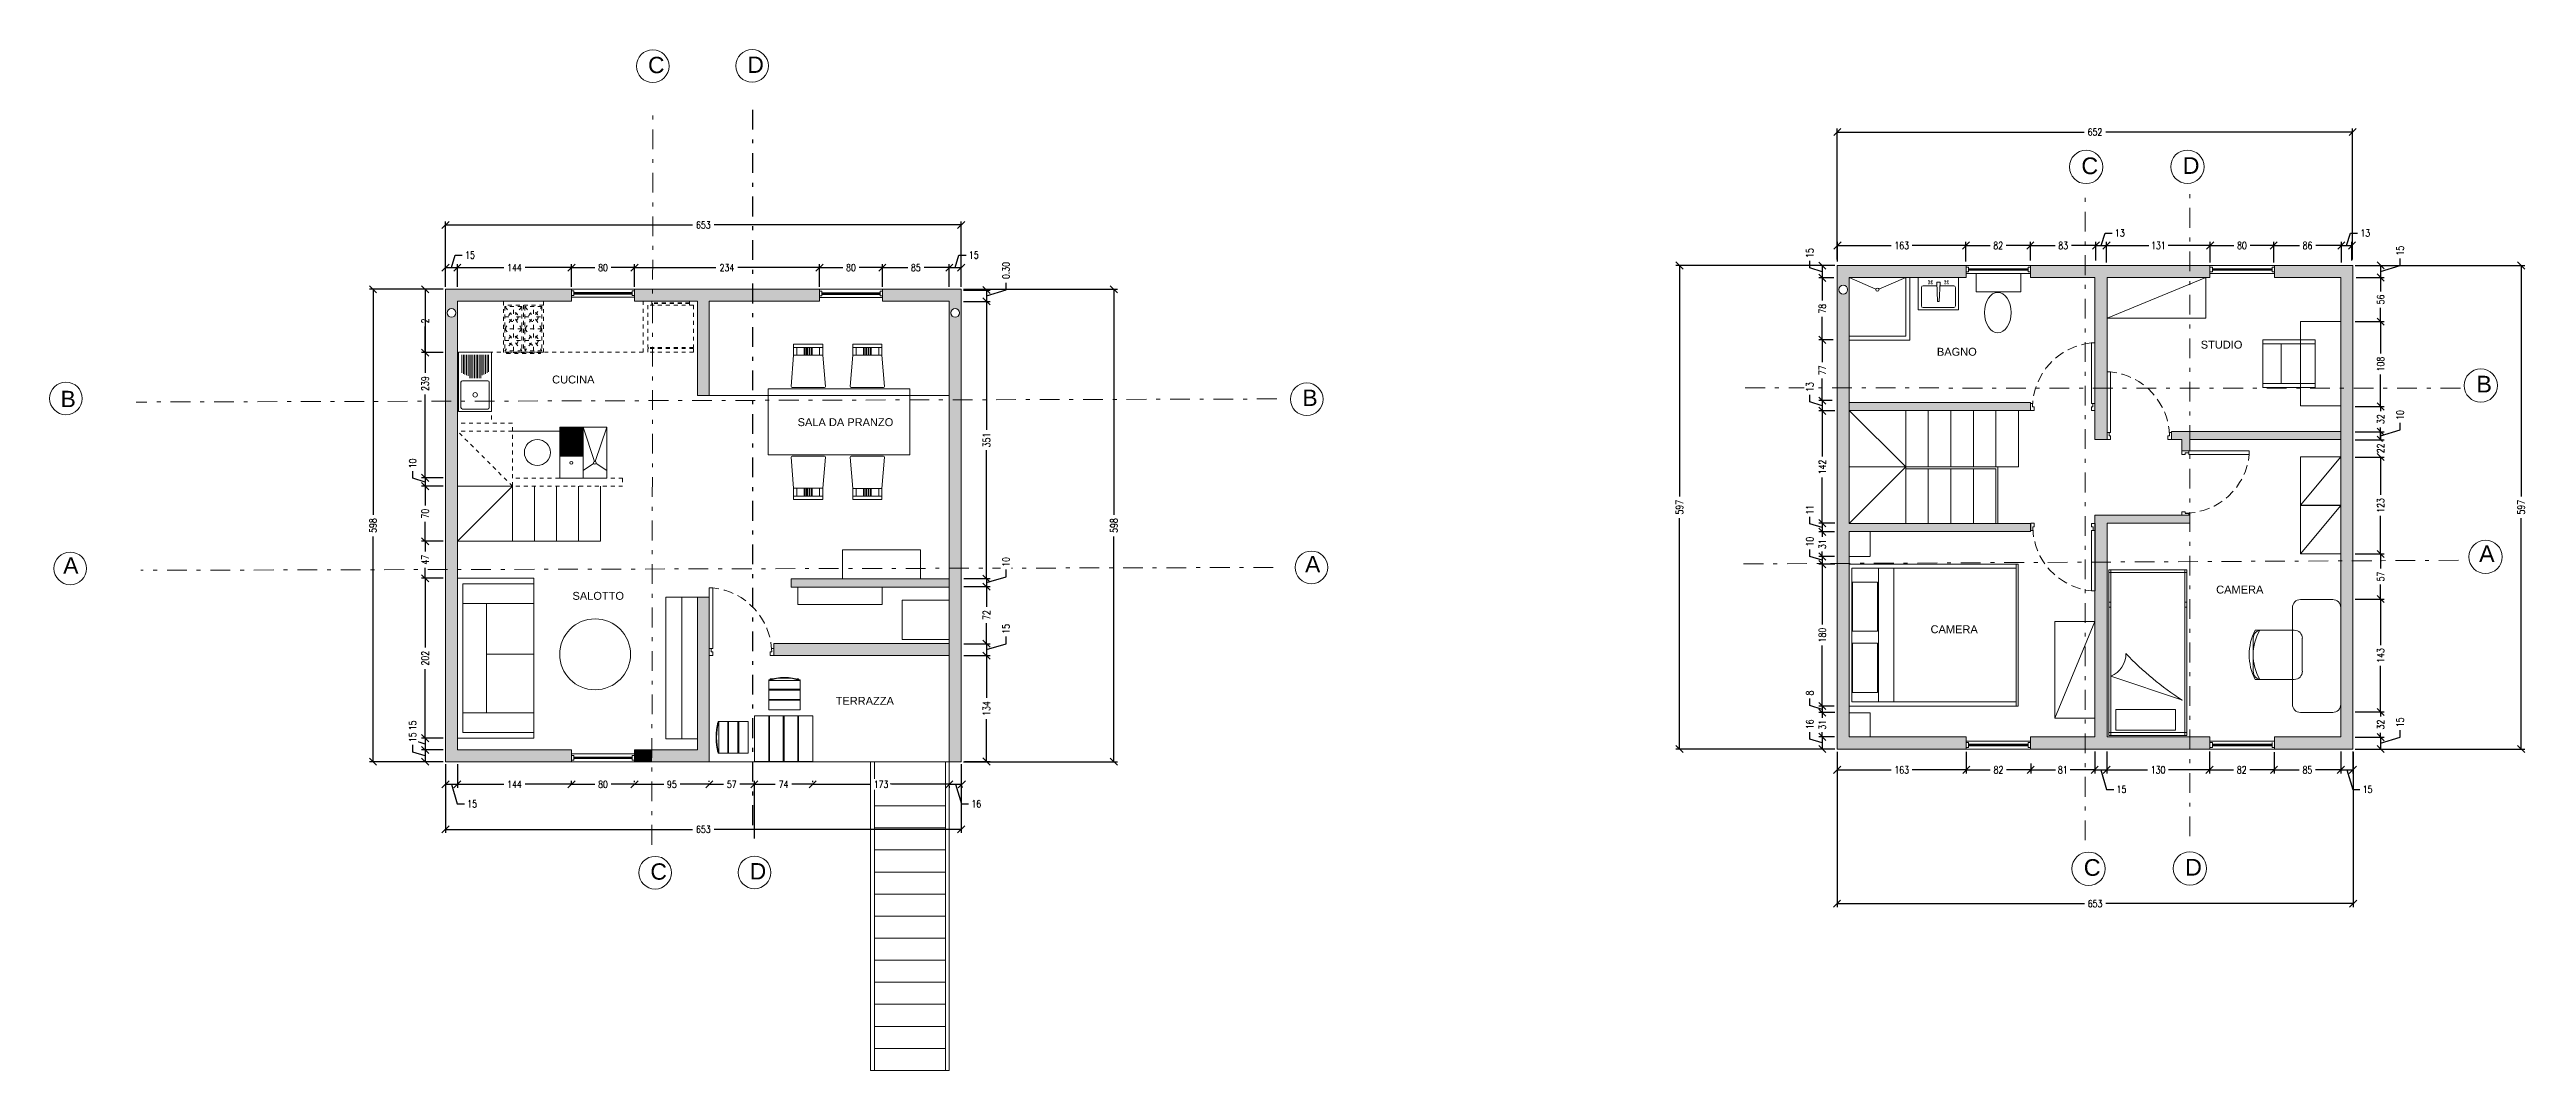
# Model space of a CAD drawing. Header units: inches. Extents: x 27 to 89.7, y 4.6 to 30.4.
import ezdxf

# ---------------------------------------------------------------- set-up
doc = ezdxf.new("R2010")
doc.units = ezdxf.units.IN
doc.header["$MEASUREMENT"] = 0
doc.linetypes.add('DASHDOT', pattern=[1, 0.5, -0.25, 0, -0.25])
doc.linetypes.add('HIDDEN', pattern=[0.375, 0.25, -0.125])
doc.layers.get('DEFPOINTS').update_dxf_attribs({"color": 210})
for name, color, linetype, lineweight in [('A-ANNO-NOTE', 7, 'Continuous', 35), ('A-FLOR-LEVL', 7, 'Continuous', 35), ('A-FLOR-STRS', 4, 'Continuous', 25), ('A-FURN', 8, 'Continuous', 18), ('A-GLAZ-FULL', 4, 'Continuous', 25), ('A-WALL-FULL-EXTR', 7, 'Continuous', 35), ('A-WALL-FULL-INTR', 7, 'Continuous', 35)]:
    doc.layers.add(name, color=color, linetype=linetype, lineweight=lineweight)
doc.layers.add('A-ANNO-SCRN', color=30, linetype='Continuous')
doc.styles.add('E-ROMANS', font='romans.shx', dxfattribs={"width": 0.8})
doc.styles.get("Standard").update_dxf_attribs({"font": 'Arial.ttf'})
doc.dimstyles.new('Copy of E-0050_TICK_18', dxfattribs={"dimscale": 0.001, "dimtxt": 90, "dimasz": 90, "dimexe": 45, "dimexo": 30, "dimgap": 45, "dimtad": 0, "dimlfac": 50, "dimzin": 0, "dimdsep": 46, "dimtxsty": 'E-ROMANS', "dimblk": 'OBLIQUE', "dimblk1": 'OBLIQUE', "dimblk2": 'OBLIQUE', "dimcen": 45, "dimclrd": 256, "dimclre": 256, "dimclrt": 256, "dimadec": 0, "dimazin": 0, "dimtfac": 1, "dimtmove": 1, "dimatfit": 3, "dimldrblk": 'OPEN90', "dimfxl": 1, "dimtfill": 1, "dimtolj": 1, "dimtzin": 0, "dimarcsym": 0})
doc.dimstyles.new('E-0050_TICK_18', dxfattribs={"dimscale": 0.001, "dimtxt": 90, "dimasz": 90, "dimexe": 45, "dimexo": 30, "dimgap": 45, "dimtad": 0, "dimzin": 0, "dimdsep": 46, "dimtxsty": 'E-ROMANS', "dimblk": 'OBLIQUE', "dimcen": 45, "dimclrd": 256, "dimclre": 256, "dimclrt": 256, "dimadec": 0, "dimazin": 0, "dimtfac": 1, "dimtmove": 1, "dimatfit": 3, "dimldrblk": 'OPEN90', "dimfxl": 1, "dimtfill": 1, "dimtolj": 1, "dimtzin": 0, "dimarcsym": 0})

msp = doc.modelspace()

# ---------------------------------------------------------------- texts
msp.add_text('SALA DA PRANZO', height=0.2).set_placement((45.933, 20.862))
at = {"color": 7, "lineweight": 5, "char_height": 0.422, "attachment_point": 1}
for s, insert in [('C', (78.429, 27.66)), ('D', (80.994, 27.667)), ('B', (88.429, 22.137)), ('A', (88.497, 17.843)), ('C', (78.49, 9.904)), ('D', (81.055, 9.911))]:
    msp.add_mtext_dynamic_manual_height_columns(s, width=2.13344, gutter_width=1, heights=[0], dxfattribs=dict(at, insert=insert))
at = {"char_height": 0.2, "attachment_point": 1}
for s, insert in [('BAGNO', (74.773, 22.843)), ('STUDIO', (81.451, 23.023)), ('CUCINA', (39.719, 22.141)), ('SALOTTO', (40.234, 16.667)), ('CAMERA', (81.842, 16.826)), ('CAMERA', (74.612, 15.822)), ('TERRAZZA', (46.896, 14.01))]:
    msp.add_mtext_dynamic_manual_height_columns(s, width=2.19783, gutter_width=1, heights=[0], dxfattribs=dict(at, insert=insert))
at = {"layer": 'A-ANNO-NOTE', "color": 7, "lineweight": 0, "char_height": 0.413, "attachment_point": 1}
for s, insert in [('C', (42.147, 30.206)), ('D', (44.662, 30.213)), ('B', (58.712, 21.785)), ('A', (58.779, 17.574)), ('C', (42.207, 9.798)), ('D', (44.722, 9.805))]:
    msp.add_mtext_dynamic_manual_height_columns(s, width=2.13344, gutter_width=1, heights=[0], dxfattribs=dict(at, insert=insert))
at = {"layer": 'A-ANNO-NOTE', "color": 7, "lineweight": 5, "char_height": 0.413, "attachment_point": 1}
for s, insert in [('B', (27.276, 21.755)), ('A', (27.343, 17.544))]:
    msp.add_mtext_dynamic_manual_height_columns(s, width=2.13344, gutter_width=1, heights=[0], dxfattribs=dict(at, insert=insert))

# ---------------------------------------------------------------- blocks, each defined once
blk = doc.blocks.new('_Oblique')
at = {"color": 0, "linetype": 'ByBlock', "lineweight": -2}
blk.add_line((-0.5, -0.5), (0.5, 0.5), dxfattribs=at)
blk = doc.blocks.new('*D88')
at = {"lineweight": -2, "transparency": 16777216}
for p, q in [((72.188, 24.927), (68.166, 24.927)), ((68.256, 24.927), (68.256, 19.084)), ((68.256, 12.69), (68.256, 18.533)), ((72.188, 12.69), (68.166, 12.69))]:
    blk.add_line(p, q, dxfattribs=at)
at = {"layer": 'DEFPOINTS', "color": 0, "transparency": 16777216}
for p in [(68.256, 24.927), (72.248, 24.927), (72.248, 12.69)]:
    blk.add_point(p, dxfattribs=at)
at = {"lineweight": -2, "transparency": 16777216, "xscale": 0.18, "yscale": 0.18, "zscale": 0.18}
for p, rotation in [((68.256, 24.927), 90), ((68.256, 12.69), 270)]:
    blk.add_blockref('_Oblique', p, dxfattribs=dict(at, rotation=rotation))
at = {"lineweight": 5, "transparency": 16777216, "insert": (68.256, 18.809), "char_height": 0.18, "attachment_point": 5, "rotation": 90, "style": 'E-ROMANS', "bg_fill": 3, "box_fill_scale": 1.25, "bg_fill_color": 256, "bg_fill_true_color": 13158600, "bg_fill_transparency": 0}
blk.add_mtext('\\A1;597', dxfattribs=at)
blk = doc.blocks.new('_Open90')
at = {"color": 0, "linetype": 'ByBlock', "lineweight": -2}
for p, q in [((0, 0), (-1, 0)), ((-0.5, 0.5), (0, 0)), ((0, 0), (-0.5, -0.5))]:
    blk.add_line(p, q, dxfattribs=at)
blk = doc.blocks.new('*D58')
at = {"lineweight": -2, "transparency": 16777216}
for p, q in [((71.556, 24.863), (71.556, 25.043)), ((71.871, 24.768), (71.556, 24.863)), ((72.166, 24.922), (71.781, 24.922)), ((72.166, 24.615), (71.781, 24.615)), ((71.871, 24.922), (71.871, 24.615))]:
    blk.add_line(p, q, dxfattribs=at)
at = {"layer": 'DEFPOINTS', "color": 0, "transparency": 16777216}
for p in [(71.871, 24.615), (72.226, 24.922), (72.226, 24.615)]:
    blk.add_point(p, dxfattribs=at)
at = {"lineweight": -2, "transparency": 16777216, "xscale": 0.18, "yscale": 0.18, "zscale": 0.18, "rotation": 270}
blk.add_blockref('_Oblique', (71.871, 24.615), dxfattribs=at)
at = {"lineweight": 5, "transparency": 16777216, "insert": (71.556, 25.239), "char_height": 0.18, "attachment_point": 5, "rotation": 90, "style": 'E-ROMANS', "bg_fill": 3, "box_fill_scale": 1.25, "bg_fill_color": 256, "bg_fill_true_color": 13158600, "bg_fill_transparency": 0}
blk.add_mtext('\\A1;15', dxfattribs=at)
at = {"lineweight": -2, "transparency": 16777216, "xscale": 0.18, "yscale": 0.18, "zscale": 0.18, "rotation": 90}
blk.add_blockref('_Oblique', (71.871, 24.922), dxfattribs=at)
blk = doc.blocks.new('*D59')
at = {"lineweight": -2, "transparency": 16777216}
for p, q in [((72.166, 24.615), (71.781, 24.615)), ((71.871, 24.615), (71.871, 24.037)), ((71.871, 23.046), (71.871, 23.624)), ((72.148, 23.046), (71.781, 23.046))]:
    blk.add_line(p, q, dxfattribs=at)
at = {"layer": 'DEFPOINTS', "color": 0, "transparency": 16777216}
for p in [(72.226, 24.615), (71.871, 23.046), (72.208, 23.046)]:
    blk.add_point(p, dxfattribs=at)
at = {"lineweight": -2, "transparency": 16777216, "xscale": 0.18, "yscale": 0.18, "zscale": 0.18}
for p, rotation in [((71.871, 24.615), 90), ((71.871, 23.046), 270)]:
    blk.add_blockref('_Oblique', p, dxfattribs=dict(at, rotation=rotation))
at = {"lineweight": 5, "transparency": 16777216, "insert": (71.871, 23.83), "char_height": 0.18, "attachment_point": 5, "rotation": 90, "style": 'E-ROMANS', "bg_fill": 3, "box_fill_scale": 1.25, "bg_fill_color": 256, "bg_fill_true_color": 13158600, "bg_fill_transparency": 0}
blk.add_mtext('\\A1;78', dxfattribs=at)
blk = doc.blocks.new('*D60')
at = {"lineweight": -2, "transparency": 16777216}
for p, q in [((72.148, 23.046), (71.781, 23.046)), ((71.871, 23.046), (71.871, 22.484)), ((71.871, 21.508), (71.871, 22.071)), ((72.123, 21.508), (71.781, 21.508))]:
    blk.add_line(p, q, dxfattribs=at)
at = {"layer": 'DEFPOINTS', "color": 0, "transparency": 16777216}
for p in [(72.208, 23.046), (71.871, 21.508), (72.183, 21.508)]:
    blk.add_point(p, dxfattribs=at)
at = {"lineweight": -2, "transparency": 16777216, "xscale": 0.18, "yscale": 0.18, "zscale": 0.18}
for p, rotation in [((71.871, 23.046), 90), ((71.871, 21.508), 270)]:
    blk.add_blockref('_Oblique', p, dxfattribs=dict(at, rotation=rotation))
at = {"lineweight": 5, "transparency": 16777216, "insert": (71.871, 22.277), "char_height": 0.18, "attachment_point": 5, "rotation": 90, "style": 'E-ROMANS', "bg_fill": 3, "box_fill_scale": 1.25, "bg_fill_color": 256, "bg_fill_true_color": 13158600, "bg_fill_transparency": 0}
blk.add_mtext('\\A1;77', dxfattribs=at)
blk = doc.blocks.new('*D61')
at = {"lineweight": -2, "transparency": 16777216}
for p, q in [((71.556, 21.474), (71.556, 21.654)), ((71.871, 21.379), (71.556, 21.474)), ((72.123, 21.508), (71.781, 21.508)), ((71.871, 21.508), (71.871, 21.25)), ((72.19, 21.25), (71.781, 21.25))]:
    blk.add_line(p, q, dxfattribs=at)
at = {"layer": 'DEFPOINTS', "color": 0, "transparency": 16777216}
for p in [(72.183, 21.508), (71.871, 21.25), (72.25, 21.25)]:
    blk.add_point(p, dxfattribs=at)
at = {"lineweight": -2, "transparency": 16777216, "xscale": 0.18, "yscale": 0.18, "zscale": 0.18, "rotation": 270}
blk.add_blockref('_Oblique', (71.871, 21.25), dxfattribs=at)
at = {"lineweight": 5, "transparency": 16777216, "insert": (71.556, 21.85), "char_height": 0.18, "attachment_point": 5, "rotation": 90, "style": 'E-ROMANS', "bg_fill": 3, "box_fill_scale": 1.25, "bg_fill_color": 256, "bg_fill_true_color": 13158600, "bg_fill_transparency": 0}
blk.add_mtext('\\A1;13', dxfattribs=at)
at = {"lineweight": -2, "transparency": 16777216, "xscale": 0.18, "yscale": 0.18, "zscale": 0.18, "rotation": 90}
blk.add_blockref('_Oblique', (71.871, 21.508), dxfattribs=at)
blk = doc.blocks.new('*D62')
at = {"lineweight": -2, "transparency": 16777216}
for p, q in [((72.19, 21.25), (71.781, 21.25)), ((71.871, 21.25), (71.871, 20.092)), ((71.871, 18.405), (71.871, 19.563)), ((72.19, 18.405), (71.781, 18.405))]:
    blk.add_line(p, q, dxfattribs=at)
at = {"layer": 'DEFPOINTS', "color": 0, "transparency": 16777216}
for p in [(72.25, 21.25), (71.871, 18.405), (72.25, 18.405)]:
    blk.add_point(p, dxfattribs=at)
at = {"lineweight": -2, "transparency": 16777216, "xscale": 0.18, "yscale": 0.18, "zscale": 0.18}
for p, rotation in [((71.871, 21.25), 90), ((71.871, 18.405), 270)]:
    blk.add_blockref('_Oblique', p, dxfattribs=dict(at, rotation=rotation))
at = {"lineweight": 5, "transparency": 16777216, "insert": (71.871, 19.827), "char_height": 0.18, "attachment_point": 5, "rotation": 90, "style": 'E-ROMANS', "bg_fill": 3, "box_fill_scale": 1.25, "bg_fill_color": 256, "bg_fill_true_color": 13158600, "bg_fill_transparency": 0}
blk.add_mtext('\\A1;142', dxfattribs=at)
blk = doc.blocks.new('*D63')
at = {"lineweight": -2, "transparency": 16777216}
for p, q in [((71.556, 18.39), (71.556, 18.57)), ((71.871, 18.296), (71.556, 18.39)), ((72.19, 18.405), (71.781, 18.405)), ((72.181, 18.187), (71.781, 18.187)), ((71.871, 18.405), (71.871, 18.187))]:
    blk.add_line(p, q, dxfattribs=at)
at = {"layer": 'DEFPOINTS', "color": 0, "transparency": 16777216}
for p in [(71.871, 18.187), (72.241, 18.187), (72.25, 18.405)]:
    blk.add_point(p, dxfattribs=at)
at = {"lineweight": 5, "transparency": 16777216, "insert": (71.556, 18.746), "char_height": 0.18, "attachment_point": 5, "rotation": 90, "style": 'E-ROMANS', "bg_fill": 3, "box_fill_scale": 1.25, "bg_fill_color": 256, "bg_fill_true_color": 13158600, "bg_fill_transparency": 0}
blk.add_mtext('\\A1;11', dxfattribs=at)
at = {"lineweight": -2, "transparency": 16777216, "xscale": 0.18, "yscale": 0.18, "zscale": 0.18}
for p, rotation in [((71.871, 18.405), 90), ((71.871, 18.187), 270)]:
    blk.add_blockref('_Oblique', p, dxfattribs=dict(at, rotation=rotation))
blk = doc.blocks.new('*D64')
at = {"lineweight": -2, "transparency": 16777216}
for p, q in [((72.181, 18.187), (71.781, 18.187)), ((71.871, 18.187), (71.871, 18.061)), ((72.181, 17.563), (71.781, 17.563)), ((71.871, 17.563), (71.871, 17.689))]:
    blk.add_line(p, q, dxfattribs=at)
at = {"lineweight": -2, "transparency": 16777216, "xscale": 0.18, "yscale": 0.18, "zscale": 0.18}
for p, rotation in [((71.871, 18.187), 90), ((71.871, 17.563), 270)]:
    blk.add_blockref('_Oblique', p, dxfattribs=dict(at, rotation=rotation))
at = {"lineweight": 5, "transparency": 16777216, "insert": (71.871, 17.875), "char_height": 0.18, "attachment_point": 5, "rotation": 90, "style": 'E-ROMANS', "bg_fill": 3, "box_fill_scale": 1.25, "bg_fill_color": 256, "bg_fill_true_color": 13158600, "bg_fill_transparency": 0}
blk.add_mtext('\\A1;31', dxfattribs=at)
at = {"layer": 'DEFPOINTS', "color": 0, "transparency": 16777216}
for p in [(72.241, 18.187), (71.871, 17.563), (72.241, 17.563)]:
    blk.add_point(p, dxfattribs=at)
blk = doc.blocks.new('*D65')
at = {"lineweight": -2, "transparency": 16777216}
for p, q in [((71.556, 17.561), (71.556, 17.741)), ((71.871, 17.466), (71.556, 17.561)), ((72.181, 17.563), (71.781, 17.563)), ((71.871, 17.563), (71.871, 17.37)), ((72.19, 17.37), (71.781, 17.37))]:
    blk.add_line(p, q, dxfattribs=at)
at = {"layer": 'DEFPOINTS', "color": 0, "transparency": 16777216}
for p in [(72.241, 17.563), (71.871, 17.37), (72.25, 17.37)]:
    blk.add_point(p, dxfattribs=at)
at = {"lineweight": 5, "transparency": 16777216, "insert": (71.556, 17.937), "char_height": 0.18, "attachment_point": 5, "rotation": 90, "style": 'E-ROMANS', "bg_fill": 3, "box_fill_scale": 1.25, "bg_fill_color": 256, "bg_fill_true_color": 13158600, "bg_fill_transparency": 0}
blk.add_mtext('\\A1;10', dxfattribs=at)
at = {"lineweight": -2, "transparency": 16777216, "xscale": 0.18, "yscale": 0.18, "zscale": 0.18}
for p, rotation in [((71.871, 17.563), 90), ((71.871, 17.37), 270)]:
    blk.add_blockref('_Oblique', p, dxfattribs=dict(at, rotation=rotation))
blk = doc.blocks.new('*D66')
at = {"lineweight": -2, "transparency": 16777216}
for p, q in [((72.19, 17.37), (71.781, 17.37)), ((71.871, 17.37), (71.871, 15.839)), ((71.871, 13.779), (71.871, 15.31)), ((72.173, 13.779), (71.781, 13.779))]:
    blk.add_line(p, q, dxfattribs=at)
at = {"layer": 'DEFPOINTS', "color": 0, "transparency": 16777216}
for p in [(72.25, 17.37), (71.871, 13.779), (72.233, 13.779)]:
    blk.add_point(p, dxfattribs=at)
at = {"lineweight": -2, "transparency": 16777216, "xscale": 0.18, "yscale": 0.18, "zscale": 0.18}
for p, rotation in [((71.871, 17.37), 90), ((71.871, 13.779), 270)]:
    blk.add_blockref('_Oblique', p, dxfattribs=dict(at, rotation=rotation))
at = {"lineweight": 5, "transparency": 16777216, "insert": (71.871, 15.575), "char_height": 0.18, "attachment_point": 5, "rotation": 90, "style": 'E-ROMANS', "bg_fill": 3, "box_fill_scale": 1.25, "bg_fill_color": 256, "bg_fill_true_color": 13158600, "bg_fill_transparency": 0}
blk.add_mtext('\\A1;180', dxfattribs=at)
blk = doc.blocks.new('*D67')
at = {"lineweight": -2, "transparency": 16777216}
for p, q in [((71.556, 13.79), (71.556, 13.97)), ((71.871, 13.779), (71.871, 13.959)), ((71.871, 13.695), (71.556, 13.79)), ((72.173, 13.779), (71.781, 13.779)), ((72.19, 13.612), (71.781, 13.612)), ((71.871, 13.612), (71.871, 13.432))]:
    blk.add_line(p, q, dxfattribs=at)
at = {"layer": 'DEFPOINTS', "color": 0, "transparency": 16777216}
for p in [(71.871, 13.612), (72.233, 13.779), (72.25, 13.612)]:
    blk.add_point(p, dxfattribs=at)
at = {"lineweight": 5, "transparency": 16777216, "insert": (71.556, 14.108), "char_height": 0.18, "attachment_point": 5, "rotation": 90, "style": 'E-ROMANS', "bg_fill": 3, "box_fill_scale": 1.25, "bg_fill_color": 256, "bg_fill_true_color": 13158600, "bg_fill_transparency": 0}
blk.add_mtext('\\A1;8', dxfattribs=at)
at = {"lineweight": -2, "transparency": 16777216}
blk.add_line((71.871, 13.779), (71.871, 13.612), dxfattribs=at)
blk.add_line((71.871, 13.779), (71.871, 13.612), dxfattribs=at)
at = {"lineweight": -2, "transparency": 16777216, "xscale": 0.18, "yscale": 0.18, "zscale": 0.18}
for p, rotation in [((71.871, 13.779), 270), ((71.871, 13.612), 90)]:
    blk.add_blockref('_Oblique', p, dxfattribs=dict(at, rotation=rotation))
blk = doc.blocks.new('*D68')
at = {"lineweight": -2, "transparency": 16777216}
for p, q in [((72.19, 13.612), (71.781, 13.612)), ((71.871, 13.612), (71.871, 13.492)), ((72.181, 13), (71.781, 13)), ((71.871, 13), (71.871, 13.12))]:
    blk.add_line(p, q, dxfattribs=at)
at = {"lineweight": -2, "transparency": 16777216, "xscale": 0.18, "yscale": 0.18, "zscale": 0.18}
for p, rotation in [((71.871, 13.612), 90), ((71.871, 13), 270)]:
    blk.add_blockref('_Oblique', p, dxfattribs=dict(at, rotation=rotation))
at = {"lineweight": 5, "transparency": 16777216, "insert": (71.871, 13.306), "char_height": 0.18, "attachment_point": 5, "rotation": 90, "style": 'E-ROMANS', "bg_fill": 3, "box_fill_scale": 1.25, "bg_fill_color": 256, "bg_fill_true_color": 13158600, "bg_fill_transparency": 0}
blk.add_mtext('\\A1;31', dxfattribs=at)
at = {"layer": 'DEFPOINTS', "color": 0, "transparency": 16777216}
for p in [(72.25, 13.612), (71.871, 13), (72.241, 13)]:
    blk.add_point(p, dxfattribs=at)
blk = doc.blocks.new('*D69')
at = {"lineweight": -2, "transparency": 16777216}
for p, q in [((71.556, 12.939), (71.556, 13.119)), ((71.871, 12.845), (71.556, 12.939)), ((72.181, 13), (71.781, 13)), ((72.181, 12.69), (71.781, 12.69)), ((71.871, 13), (71.871, 12.69))]:
    blk.add_line(p, q, dxfattribs=at)
at = {"layer": 'DEFPOINTS', "color": 0, "transparency": 16777216}
for p in [(71.871, 12.69), (72.241, 13), (72.241, 12.69)]:
    blk.add_point(p, dxfattribs=at)
at = {"lineweight": -2, "transparency": 16777216, "xscale": 0.18, "yscale": 0.18, "zscale": 0.18, "rotation": 270}
blk.add_blockref('_Oblique', (71.871, 12.69), dxfattribs=at)
at = {"lineweight": 5, "transparency": 16777216, "insert": (71.556, 13.316), "char_height": 0.18, "attachment_point": 5, "rotation": 90, "style": 'E-ROMANS', "bg_fill": 3, "box_fill_scale": 1.25, "bg_fill_color": 256, "bg_fill_true_color": 13158600, "bg_fill_transparency": 0}
blk.add_mtext('\\A1;16', dxfattribs=at)
at = {"lineweight": -2, "transparency": 16777216, "xscale": 0.18, "yscale": 0.18, "zscale": 0.18, "rotation": 90}
blk.add_blockref('_Oblique', (71.871, 13), dxfattribs=at)
blk = doc.blocks.new('*D70')
at = {"lineweight": -2, "transparency": 16777216}
for p, q in [((72.246, 12.611), (72.246, 8.689)), ((85.309, 12.611), (85.309, 8.689)), ((72.246, 8.779), (78.505, 8.779)), ((85.309, 8.779), (79.049, 8.779))]:
    blk.add_line(p, q, dxfattribs=at)
at = {"layer": 'DEFPOINTS', "color": 0, "transparency": 16777216}
for p in [(72.246, 12.671), (85.309, 12.671), (85.309, 8.779)]:
    blk.add_point(p, dxfattribs=at)
at = {"lineweight": -2, "transparency": 16777216, "xscale": 0.18, "yscale": 0.18, "zscale": 0.18, "rotation": 180}
blk.add_blockref('_Oblique', (72.246, 8.779), dxfattribs=at)
at = {"lineweight": -2, "transparency": 16777216, "xscale": 0.18, "yscale": 0.18, "zscale": 0.18}
blk.add_blockref('_Oblique', (85.309, 8.779), dxfattribs=at)
at = {"lineweight": 5, "transparency": 16777216, "insert": (78.777, 8.779), "char_height": 0.18, "attachment_point": 5, "style": 'E-ROMANS', "bg_fill": 3, "box_fill_scale": 1.25, "bg_fill_color": 256, "bg_fill_true_color": 13158600, "bg_fill_transparency": 0}
blk.add_mtext('\\A1;653', dxfattribs=at)
blk = doc.blocks.new('*D71')
at = {"lineweight": -2, "transparency": 16777216}
for p, q in [((72.248, 12.617), (72.248, 12.074)), ((75.516, 12.617), (75.516, 12.074)), ((72.248, 12.164), (73.617, 12.164)), ((75.516, 12.164), (74.146, 12.164))]:
    blk.add_line(p, q, dxfattribs=at)
at = {"layer": 'DEFPOINTS', "color": 0, "transparency": 16777216}
for p in [(72.248, 12.677), (75.516, 12.677), (75.516, 12.164)]:
    blk.add_point(p, dxfattribs=at)
at = {"lineweight": -2, "transparency": 16777216, "xscale": 0.18, "yscale": 0.18, "zscale": 0.18, "rotation": 180}
blk.add_blockref('_Oblique', (72.248, 12.164), dxfattribs=at)
at = {"lineweight": -2, "transparency": 16777216, "xscale": 0.18, "yscale": 0.18, "zscale": 0.18}
blk.add_blockref('_Oblique', (75.516, 12.164), dxfattribs=at)
at = {"lineweight": 5, "transparency": 16777216, "insert": (73.882, 12.164), "char_height": 0.18, "attachment_point": 5, "style": 'E-ROMANS', "bg_fill": 3, "box_fill_scale": 1.25, "bg_fill_color": 256, "bg_fill_true_color": 13158600, "bg_fill_transparency": 0}
blk.add_mtext('\\A1;163', dxfattribs=at)
blk = doc.blocks.new('*D72')
at = {"lineweight": -2, "transparency": 16777216}
for p, q in [((75.516, 12.617), (75.516, 12.074)), ((75.516, 12.164), (76.125, 12.164)), ((77.147, 12.164), (76.538, 12.164)), ((77.147, 12.324), (77.147, 12.074))]:
    blk.add_line(p, q, dxfattribs=at)
at = {"layer": 'DEFPOINTS', "color": 0, "transparency": 16777216}
for p in [(75.516, 12.677), (77.147, 12.384), (77.147, 12.164)]:
    blk.add_point(p, dxfattribs=at)
at = {"lineweight": -2, "transparency": 16777216, "xscale": 0.18, "yscale": 0.18, "zscale": 0.18, "rotation": 180}
blk.add_blockref('_Oblique', (75.516, 12.164), dxfattribs=at)
at = {"lineweight": -2, "transparency": 16777216, "xscale": 0.18, "yscale": 0.18, "zscale": 0.18}
blk.add_blockref('_Oblique', (77.147, 12.164), dxfattribs=at)
at = {"lineweight": 5, "transparency": 16777216, "insert": (76.331, 12.164), "char_height": 0.18, "attachment_point": 5, "style": 'E-ROMANS', "bg_fill": 3, "box_fill_scale": 1.25, "bg_fill_color": 256, "bg_fill_true_color": 13158600, "bg_fill_transparency": 0}
blk.add_mtext('\\A1;82', dxfattribs=at)
blk = doc.blocks.new('*D73')
at = {"lineweight": -2, "transparency": 16777216}
for p, q in [((78.769, 12.627), (78.769, 12.074)), ((77.147, 12.324), (77.147, 12.074)), ((77.147, 12.164), (77.772, 12.164)), ((78.769, 12.164), (78.144, 12.164))]:
    blk.add_line(p, q, dxfattribs=at)
at = {"layer": 'DEFPOINTS', "color": 0, "transparency": 16777216}
for p in [(78.769, 12.687), (77.147, 12.384), (78.769, 12.164)]:
    blk.add_point(p, dxfattribs=at)
at = {"lineweight": -2, "transparency": 16777216, "xscale": 0.18, "yscale": 0.18, "zscale": 0.18, "rotation": 180}
blk.add_blockref('_Oblique', (77.147, 12.164), dxfattribs=at)
at = {"lineweight": -2, "transparency": 16777216, "xscale": 0.18, "yscale": 0.18, "zscale": 0.18}
blk.add_blockref('_Oblique', (78.769, 12.164), dxfattribs=at)
at = {"lineweight": 5, "transparency": 16777216, "insert": (77.958, 12.164), "char_height": 0.18, "attachment_point": 5, "style": 'E-ROMANS', "bg_fill": 3, "box_fill_scale": 1.25, "bg_fill_color": 256, "bg_fill_true_color": 13158600, "bg_fill_transparency": 0}
blk.add_mtext('\\A1;81', dxfattribs=at)
blk = doc.blocks.new('*D74')
at = {"lineweight": -2, "transparency": 16777216}
for p, q in [((78.769, 12.627), (78.769, 12.074)), ((79.072, 12.627), (79.072, 12.074)), ((78.769, 12.164), (79.072, 12.164)), ((78.92, 12.164), (79.069, 11.669)), ((79.069, 11.669), (79.249, 11.669))]:
    blk.add_line(p, q, dxfattribs=at)
at = {"layer": 'DEFPOINTS', "color": 0, "transparency": 16777216}
for p in [(78.769, 12.687), (79.072, 12.687), (79.072, 12.164)]:
    blk.add_point(p, dxfattribs=at)
at = {"lineweight": -2, "transparency": 16777216, "xscale": 0.18, "yscale": 0.18, "zscale": 0.18, "rotation": 180}
blk.add_blockref('_Oblique', (78.769, 12.164), dxfattribs=at)
at = {"lineweight": 5, "transparency": 16777216, "insert": (79.445, 11.669), "char_height": 0.18, "attachment_point": 5, "style": 'E-ROMANS', "bg_fill": 3, "box_fill_scale": 1.25, "bg_fill_color": 256, "bg_fill_true_color": 13158600, "bg_fill_transparency": 0}
blk.add_mtext('\\A1;15', dxfattribs=at)
at = {"lineweight": -2, "transparency": 16777216, "xscale": 0.18, "yscale": 0.18, "zscale": 0.18}
blk.add_blockref('_Oblique', (79.072, 12.164), dxfattribs=at)
blk = doc.blocks.new('*D75')
at = {"lineweight": -2, "transparency": 16777216}
for p, q in [((79.072, 12.627), (79.072, 12.074)), ((81.672, 12.627), (81.672, 12.074)), ((79.072, 12.164), (80.107, 12.164)), ((81.672, 12.164), (80.637, 12.164))]:
    blk.add_line(p, q, dxfattribs=at)
at = {"layer": 'DEFPOINTS', "color": 0, "transparency": 16777216}
for p in [(79.072, 12.687), (81.672, 12.687), (81.672, 12.164)]:
    blk.add_point(p, dxfattribs=at)
at = {"lineweight": -2, "transparency": 16777216, "xscale": 0.18, "yscale": 0.18, "zscale": 0.18, "rotation": 180}
blk.add_blockref('_Oblique', (79.072, 12.164), dxfattribs=at)
at = {"lineweight": -2, "transparency": 16777216, "xscale": 0.18, "yscale": 0.18, "zscale": 0.18}
blk.add_blockref('_Oblique', (81.672, 12.164), dxfattribs=at)
at = {"lineweight": 5, "transparency": 16777216, "insert": (80.372, 12.164), "char_height": 0.18, "attachment_point": 5, "style": 'E-ROMANS', "bg_fill": 3, "box_fill_scale": 1.25, "bg_fill_color": 256, "bg_fill_true_color": 13158600, "bg_fill_transparency": 0}
blk.add_mtext('\\A1;130', dxfattribs=at)
blk = doc.blocks.new('*D76')
at = {"lineweight": -2, "transparency": 16777216}
for p, q in [((81.672, 12.627), (81.672, 12.074)), ((83.306, 12.614), (83.306, 12.074)), ((81.672, 12.164), (82.282, 12.164)), ((83.306, 12.164), (82.696, 12.164))]:
    blk.add_line(p, q, dxfattribs=at)
at = {"layer": 'DEFPOINTS', "color": 0, "transparency": 16777216}
for p in [(81.672, 12.687), (83.306, 12.674), (83.306, 12.164)]:
    blk.add_point(p, dxfattribs=at)
at = {"lineweight": -2, "transparency": 16777216, "xscale": 0.18, "yscale": 0.18, "zscale": 0.18, "rotation": 180}
blk.add_blockref('_Oblique', (81.672, 12.164), dxfattribs=at)
at = {"lineweight": -2, "transparency": 16777216, "xscale": 0.18, "yscale": 0.18, "zscale": 0.18}
blk.add_blockref('_Oblique', (83.306, 12.164), dxfattribs=at)
at = {"lineweight": 5, "transparency": 16777216, "insert": (82.489, 12.164), "char_height": 0.18, "attachment_point": 5, "style": 'E-ROMANS', "bg_fill": 3, "box_fill_scale": 1.25, "bg_fill_color": 256, "bg_fill_true_color": 13158600, "bg_fill_transparency": 0}
blk.add_mtext('\\A1;82', dxfattribs=at)
blk = doc.blocks.new('*D77')
at = {"lineweight": -2, "transparency": 16777216}
for p, q in [((83.306, 12.614), (83.306, 12.074)), ((84.998, 12.628), (84.998, 12.074)), ((83.306, 12.164), (83.946, 12.164)), ((84.998, 12.164), (84.359, 12.164))]:
    blk.add_line(p, q, dxfattribs=at)
at = {"layer": 'DEFPOINTS', "color": 0, "transparency": 16777216}
for p in [(83.306, 12.674), (84.998, 12.688), (84.998, 12.164)]:
    blk.add_point(p, dxfattribs=at)
at = {"lineweight": -2, "transparency": 16777216, "xscale": 0.18, "yscale": 0.18, "zscale": 0.18, "rotation": 180}
blk.add_blockref('_Oblique', (83.306, 12.164), dxfattribs=at)
at = {"lineweight": -2, "transparency": 16777216, "xscale": 0.18, "yscale": 0.18, "zscale": 0.18}
blk.add_blockref('_Oblique', (84.998, 12.164), dxfattribs=at)
at = {"lineweight": 5, "transparency": 16777216, "insert": (84.152, 12.164), "char_height": 0.18, "attachment_point": 5, "style": 'E-ROMANS', "bg_fill": 3, "box_fill_scale": 1.25, "bg_fill_color": 256, "bg_fill_true_color": 13158600, "bg_fill_transparency": 0}
blk.add_mtext('\\A1;85', dxfattribs=at)
blk = doc.blocks.new('*D78')
at = {"lineweight": -2, "transparency": 16777216}
for p, q in [((84.998, 12.628), (84.998, 12.074)), ((85.302, 12.628), (85.302, 12.074)), ((84.998, 12.164), (85.302, 12.164)), ((85.15, 12.164), (85.298, 11.669)), ((85.298, 11.669), (85.478, 11.669))]:
    blk.add_line(p, q, dxfattribs=at)
at = {"layer": 'DEFPOINTS', "color": 0, "transparency": 16777216}
for p in [(84.998, 12.688), (85.302, 12.688), (85.302, 12.164)]:
    blk.add_point(p, dxfattribs=at)
at = {"lineweight": -2, "transparency": 16777216, "xscale": 0.18, "yscale": 0.18, "zscale": 0.18, "rotation": 180}
blk.add_blockref('_Oblique', (84.998, 12.164), dxfattribs=at)
at = {"lineweight": 5, "transparency": 16777216, "insert": (85.675, 11.669), "char_height": 0.18, "attachment_point": 5, "style": 'E-ROMANS', "bg_fill": 3, "box_fill_scale": 1.25, "bg_fill_color": 256, "bg_fill_true_color": 13158600, "bg_fill_transparency": 0}
blk.add_mtext('\\A1;15', dxfattribs=at)
at = {"lineweight": -2, "transparency": 16777216, "xscale": 0.18, "yscale": 0.18, "zscale": 0.18}
blk.add_blockref('_Oblique', (85.302, 12.164), dxfattribs=at)
blk = doc.blocks.new('*D89')
at = {"lineweight": -2, "transparency": 16777216}
for p, q in [((85.361, 24.927), (89.652, 24.927)), ((89.562, 24.927), (89.562, 19.084)), ((89.562, 12.69), (89.562, 18.533)), ((85.361, 12.69), (89.652, 12.69))]:
    blk.add_line(p, q, dxfattribs=at)
at = {"layer": 'DEFPOINTS', "color": 0, "transparency": 16777216}
for p in [(85.301, 24.927), (89.562, 24.927), (85.301, 12.69)]:
    blk.add_point(p, dxfattribs=at)
at = {"lineweight": -2, "transparency": 16777216, "xscale": 0.18, "yscale": 0.18, "zscale": 0.18}
for p, rotation in [((89.562, 24.927), 90), ((89.562, 12.69), 270)]:
    blk.add_blockref('_Oblique', p, dxfattribs=dict(at, rotation=rotation))
at = {"lineweight": 5, "transparency": 16777216, "insert": (89.562, 18.809), "char_height": 0.18, "attachment_point": 5, "rotation": 90, "style": 'E-ROMANS', "bg_fill": 3, "box_fill_scale": 1.25, "bg_fill_color": 256, "bg_fill_true_color": 13158600, "bg_fill_transparency": 0}
blk.add_mtext('\\A1;597', dxfattribs=at)
blk = doc.blocks.new('*D79')
at = {"lineweight": -2, "transparency": 16777216}
for p, q in [((86.499, 24.923), (86.499, 25.103)), ((85.389, 24.928), (86.094, 24.928)), ((85.389, 24.622), (86.094, 24.622)), ((86.004, 24.928), (86.004, 24.622)), ((86.004, 24.775), (86.499, 24.923))]:
    blk.add_line(p, q, dxfattribs=at)
at = {"layer": 'DEFPOINTS', "color": 0, "transparency": 16777216}
for p in [(85.329, 24.928), (85.329, 24.622), (86.004, 24.622)]:
    blk.add_point(p, dxfattribs=at)
at = {"lineweight": -2, "transparency": 16777216, "xscale": 0.18, "yscale": 0.18, "zscale": 0.18, "rotation": 270}
blk.add_blockref('_Oblique', (86.004, 24.622), dxfattribs=at)
at = {"lineweight": 5, "transparency": 16777216, "insert": (86.499, 25.3), "char_height": 0.18, "attachment_point": 5, "rotation": 90, "style": 'E-ROMANS', "bg_fill": 3, "box_fill_scale": 1.25, "bg_fill_color": 256, "bg_fill_true_color": 13158600, "bg_fill_transparency": 0}
blk.add_mtext('\\A1;15', dxfattribs=at)
at = {"lineweight": -2, "transparency": 16777216, "xscale": 0.18, "yscale": 0.18, "zscale": 0.18, "rotation": 90}
blk.add_blockref('_Oblique', (86.004, 24.928), dxfattribs=at)
blk = doc.blocks.new('*D80')
at = {"lineweight": -2, "transparency": 16777216}
for p, q in [((85.389, 24.622), (86.094, 24.622)), ((86.004, 24.622), (86.004, 24.271)), ((86.004, 23.507), (86.004, 23.858)), ((85.359, 23.507), (86.094, 23.507))]:
    blk.add_line(p, q, dxfattribs=at)
at = {"layer": 'DEFPOINTS', "color": 0, "transparency": 16777216}
for p in [(85.329, 24.622), (85.299, 23.507), (86.004, 23.507)]:
    blk.add_point(p, dxfattribs=at)
at = {"lineweight": -2, "transparency": 16777216, "xscale": 0.18, "yscale": 0.18, "zscale": 0.18}
for p, rotation in [((86.004, 24.622), 90), ((86.004, 23.507), 270)]:
    blk.add_blockref('_Oblique', p, dxfattribs=dict(at, rotation=rotation))
at = {"lineweight": 5, "transparency": 16777216, "insert": (86.004, 24.065), "char_height": 0.18, "attachment_point": 5, "rotation": 90, "style": 'E-ROMANS', "bg_fill": 3, "box_fill_scale": 1.25, "bg_fill_color": 256, "bg_fill_true_color": 13158600, "bg_fill_transparency": 0}
blk.add_mtext('\\A1;56', dxfattribs=at)
blk = doc.blocks.new('*D81')
at = {"lineweight": -2, "transparency": 16777216}
for p, q in [((85.359, 23.507), (86.094, 23.507)), ((86.004, 23.507), (86.004, 22.697)), ((86.004, 21.357), (86.004, 22.167)), ((85.359, 21.357), (86.094, 21.357))]:
    blk.add_line(p, q, dxfattribs=at)
at = {"layer": 'DEFPOINTS', "color": 0, "transparency": 16777216}
for p in [(85.299, 23.507), (85.299, 21.357), (86.004, 21.357)]:
    blk.add_point(p, dxfattribs=at)
at = {"lineweight": -2, "transparency": 16777216, "xscale": 0.18, "yscale": 0.18, "zscale": 0.18}
for p, rotation in [((86.004, 23.507), 90), ((86.004, 21.357), 270)]:
    blk.add_blockref('_Oblique', p, dxfattribs=dict(at, rotation=rotation))
at = {"lineweight": 5, "transparency": 16777216, "insert": (86.004, 22.432), "char_height": 0.18, "attachment_point": 5, "rotation": 90, "style": 'E-ROMANS', "bg_fill": 3, "box_fill_scale": 1.25, "bg_fill_color": 256, "bg_fill_true_color": 13158600, "bg_fill_transparency": 0}
blk.add_mtext('\\A1;108', dxfattribs=at)
blk = doc.blocks.new('*D82')
at = {"lineweight": -2, "transparency": 16777216}
for p, q in [((85.359, 21.357), (86.094, 21.357)), ((86.004, 21.357), (86.004, 21.244)), ((85.359, 20.719), (86.094, 20.719)), ((86.004, 20.719), (86.004, 20.831))]:
    blk.add_line(p, q, dxfattribs=at)
at = {"layer": 'DEFPOINTS', "color": 0, "transparency": 16777216}
for p in [(85.299, 21.357), (85.299, 20.719)]:
    blk.add_point(p, dxfattribs=at)
at = {"lineweight": -2, "transparency": 16777216, "xscale": 0.18, "yscale": 0.18, "zscale": 0.18}
for p, rotation in [((86.004, 21.357), 90), ((86.004, 20.719), 270)]:
    blk.add_blockref('_Oblique', p, dxfattribs=dict(at, rotation=rotation))
at = {"lineweight": 5, "transparency": 16777216, "insert": (86.004, 21.038), "char_height": 0.18, "attachment_point": 5, "rotation": 90, "style": 'E-ROMANS', "bg_fill": 3, "box_fill_scale": 1.25, "bg_fill_color": 256, "bg_fill_true_color": 13158600, "bg_fill_transparency": 0}
blk.add_mtext('\\A1;32', dxfattribs=at)
at = {"layer": 'DEFPOINTS', "color": 0, "transparency": 16777216}
blk.add_point((86.004, 20.719), dxfattribs=at)
blk = doc.blocks.new('*D83')
at = {"lineweight": -2, "transparency": 16777216}
for p, q in [((85.359, 20.719), (86.094, 20.719)), ((86.004, 20.618), (86.499, 20.766)), ((86.004, 20.719), (86.004, 20.517)), ((86.499, 20.766), (86.499, 20.946)), ((85.359, 20.517), (86.094, 20.517))]:
    blk.add_line(p, q, dxfattribs=at)
at = {"layer": 'DEFPOINTS', "color": 0, "transparency": 16777216}
for p in [(85.299, 20.719), (85.299, 20.517), (86.004, 20.517)]:
    blk.add_point(p, dxfattribs=at)
at = {"lineweight": -2, "transparency": 16777216, "xscale": 0.18, "yscale": 0.18, "zscale": 0.18, "rotation": 270}
blk.add_blockref('_Oblique', (86.004, 20.517), dxfattribs=at)
at = {"lineweight": 5, "transparency": 16777216, "insert": (86.499, 21.143), "char_height": 0.18, "attachment_point": 5, "rotation": 90, "style": 'E-ROMANS', "bg_fill": 3, "box_fill_scale": 1.25, "bg_fill_color": 256, "bg_fill_true_color": 13158600, "bg_fill_transparency": 0}
blk.add_mtext('\\A1;10', dxfattribs=at)
at = {"lineweight": -2, "transparency": 16777216, "xscale": 0.18, "yscale": 0.18, "zscale": 0.18, "rotation": 90}
blk.add_blockref('_Oblique', (86.004, 20.719), dxfattribs=at)
blk = doc.blocks.new('*D84')
at = {"lineweight": -2, "transparency": 16777216}
for p, q in [((86.004, 20.517), (86.004, 20.697)), ((85.359, 20.517), (86.094, 20.517)), ((85.359, 20.08), (86.094, 20.08)), ((86.004, 20.517), (86.004, 20.505)), ((86.004, 20.08), (86.004, 20.092)), ((86.004, 20.08), (86.004, 19.9))]:
    blk.add_line(p, q, dxfattribs=at)
at = {"layer": 'DEFPOINTS', "color": 0, "transparency": 16777216}
for p in [(85.299, 20.517), (85.299, 20.08)]:
    blk.add_point(p, dxfattribs=at)
at = {"lineweight": -2, "transparency": 16777216, "xscale": 0.18, "yscale": 0.18, "zscale": 0.18}
for p, rotation in [((86.004, 20.517), 270), ((86.004, 20.08), 90)]:
    blk.add_blockref('_Oblique', p, dxfattribs=dict(at, rotation=rotation))
at = {"lineweight": 5, "transparency": 16777216, "insert": (86.004, 20.299), "char_height": 0.18, "attachment_point": 5, "rotation": 90, "style": 'E-ROMANS', "bg_fill": 3, "box_fill_scale": 1.25, "bg_fill_color": 256, "bg_fill_true_color": 13158600, "bg_fill_transparency": 0}
blk.add_mtext('\\A1;22', dxfattribs=at)
at = {"layer": 'DEFPOINTS', "color": 0, "transparency": 16777216}
blk.add_point((86.004, 20.08), dxfattribs=at)
blk = doc.blocks.new('*D85')
at = {"lineweight": -2, "transparency": 16777216}
for p, q in [((85.359, 20.08), (86.094, 20.08)), ((86.004, 20.08), (86.004, 19.119)), ((86.004, 17.628), (86.004, 18.589)), ((85.359, 17.628), (86.094, 17.628))]:
    blk.add_line(p, q, dxfattribs=at)
at = {"layer": 'DEFPOINTS', "color": 0, "transparency": 16777216}
for p in [(85.299, 20.08), (85.299, 17.628), (86.004, 17.628)]:
    blk.add_point(p, dxfattribs=at)
at = {"lineweight": -2, "transparency": 16777216, "xscale": 0.18, "yscale": 0.18, "zscale": 0.18}
for p, rotation in [((86.004, 20.08), 90), ((86.004, 17.628), 270)]:
    blk.add_blockref('_Oblique', p, dxfattribs=dict(at, rotation=rotation))
at = {"lineweight": 5, "transparency": 16777216, "insert": (86.004, 18.854), "char_height": 0.18, "attachment_point": 5, "rotation": 90, "style": 'E-ROMANS', "bg_fill": 3, "box_fill_scale": 1.25, "bg_fill_color": 256, "bg_fill_true_color": 13158600, "bg_fill_transparency": 0}
blk.add_mtext('\\A1;123', dxfattribs=at)
blk = doc.blocks.new('*D86')
at = {"lineweight": -2, "transparency": 16777216}
for p, q in [((85.359, 17.628), (86.094, 17.628)), ((86.004, 17.628), (86.004, 17.263)), ((85.359, 16.485), (86.094, 16.485)), ((86.004, 16.485), (86.004, 16.85))]:
    blk.add_line(p, q, dxfattribs=at)
at = {"layer": 'DEFPOINTS', "color": 0, "transparency": 16777216}
for p in [(85.299, 17.628), (85.299, 16.485), (86.004, 16.485)]:
    blk.add_point(p, dxfattribs=at)
at = {"lineweight": -2, "transparency": 16777216, "xscale": 0.18, "yscale": 0.18, "zscale": 0.18}
for p, rotation in [((86.004, 17.628), 90), ((86.004, 16.485), 270)]:
    blk.add_blockref('_Oblique', p, dxfattribs=dict(at, rotation=rotation))
at = {"lineweight": 5, "transparency": 16777216, "insert": (86.004, 17.057), "char_height": 0.18, "attachment_point": 5, "rotation": 90, "style": 'E-ROMANS', "bg_fill": 3, "box_fill_scale": 1.25, "bg_fill_color": 256, "bg_fill_true_color": 13158600, "bg_fill_transparency": 0}
blk.add_mtext('\\A1;57', dxfattribs=at)
blk = doc.blocks.new('*D87')
at = {"lineweight": -2, "transparency": 16777216}
for p, q in [((85.359, 16.485), (86.094, 16.485)), ((86.004, 16.485), (86.004, 15.322)), ((86.004, 13.63), (86.004, 14.793)), ((85.359, 13.63), (86.094, 13.63))]:
    blk.add_line(p, q, dxfattribs=at)
at = {"layer": 'DEFPOINTS', "color": 0, "transparency": 16777216}
for p in [(85.299, 16.485), (85.299, 13.63), (86.004, 13.63)]:
    blk.add_point(p, dxfattribs=at)
at = {"lineweight": -2, "transparency": 16777216, "xscale": 0.18, "yscale": 0.18, "zscale": 0.18}
for p, rotation in [((86.004, 16.485), 90), ((86.004, 13.63), 270)]:
    blk.add_blockref('_Oblique', p, dxfattribs=dict(at, rotation=rotation))
at = {"lineweight": 5, "transparency": 16777216, "insert": (86.004, 15.058), "char_height": 0.18, "attachment_point": 5, "rotation": 90, "style": 'E-ROMANS', "bg_fill": 3, "box_fill_scale": 1.25, "bg_fill_color": 256, "bg_fill_true_color": 13158600, "bg_fill_transparency": 0}
blk.add_mtext('\\A1;143', dxfattribs=at)
blk = doc.blocks.new('*D47')
at = {"lineweight": -2, "transparency": 16777216}
for p, q in [((85.359, 13.63), (86.094, 13.63)), ((86.004, 13.63), (86.004, 13.517)), ((85.359, 12.991), (86.094, 12.991)), ((86.004, 12.991), (86.004, 13.104))]:
    blk.add_line(p, q, dxfattribs=at)
at = {"layer": 'DEFPOINTS', "color": 0, "transparency": 16777216}
for p in [(85.299, 13.63), (85.299, 12.991)]:
    blk.add_point(p, dxfattribs=at)
at = {"lineweight": -2, "transparency": 16777216, "xscale": 0.18, "yscale": 0.18, "zscale": 0.18}
for p, rotation in [((86.004, 13.63), 90), ((86.004, 12.991), 270)]:
    blk.add_blockref('_Oblique', p, dxfattribs=dict(at, rotation=rotation))
at = {"lineweight": 5, "transparency": 16777216, "insert": (86.004, 13.31), "char_height": 0.18, "attachment_point": 5, "rotation": 90, "style": 'E-ROMANS', "bg_fill": 3, "box_fill_scale": 1.25, "bg_fill_color": 256, "bg_fill_true_color": 13158600, "bg_fill_transparency": 0}
blk.add_mtext('\\A1;32', dxfattribs=at)
at = {"layer": 'DEFPOINTS', "color": 0, "transparency": 16777216}
blk.add_point((86.004, 12.991), dxfattribs=at)
blk = doc.blocks.new('*D48')
at = {"lineweight": -2, "transparency": 16777216}
for p, q in [((86.499, 12.989), (86.499, 13.169)), ((85.359, 12.991), (86.094, 12.991)), ((85.392, 12.689), (86.094, 12.689)), ((86.004, 12.991), (86.004, 12.689)), ((86.004, 12.84), (86.499, 12.989))]:
    blk.add_line(p, q, dxfattribs=at)
at = {"layer": 'DEFPOINTS', "color": 0, "transparency": 16777216}
for p in [(85.299, 12.991), (85.332, 12.689), (86.004, 12.689)]:
    blk.add_point(p, dxfattribs=at)
at = {"lineweight": -2, "transparency": 16777216, "xscale": 0.18, "yscale": 0.18, "zscale": 0.18, "rotation": 270}
blk.add_blockref('_Oblique', (86.004, 12.689), dxfattribs=at)
at = {"lineweight": 5, "transparency": 16777216, "insert": (86.499, 13.365), "char_height": 0.18, "attachment_point": 5, "rotation": 90, "style": 'E-ROMANS', "bg_fill": 3, "box_fill_scale": 1.25, "bg_fill_color": 256, "bg_fill_true_color": 13158600, "bg_fill_transparency": 0}
blk.add_mtext('\\A1;15', dxfattribs=at)
at = {"lineweight": -2, "transparency": 16777216, "xscale": 0.18, "yscale": 0.18, "zscale": 0.18, "rotation": 90}
blk.add_blockref('_Oblique', (86.004, 12.991), dxfattribs=at)
blk = doc.blocks.new('*D49')
at = {"lineweight": -2, "transparency": 16777216}
for p, q in [((72.252, 25.082), (72.252, 28.392)), ((72.252, 28.302), (78.502, 28.302)), ((85.295, 28.302), (79.045, 28.302)), ((85.295, 25.082), (85.295, 28.392))]:
    blk.add_line(p, q, dxfattribs=at)
at = {"layer": 'DEFPOINTS', "color": 0, "transparency": 16777216}
for p in [(85.295, 28.302), (72.252, 25.022), (85.295, 25.022)]:
    blk.add_point(p, dxfattribs=at)
at = {"lineweight": -2, "transparency": 16777216, "xscale": 0.18, "yscale": 0.18, "zscale": 0.18, "rotation": 180}
blk.add_blockref('_Oblique', (72.252, 28.302), dxfattribs=at)
at = {"lineweight": -2, "transparency": 16777216, "xscale": 0.18, "yscale": 0.18, "zscale": 0.18}
blk.add_blockref('_Oblique', (85.295, 28.302), dxfattribs=at)
at = {"lineweight": 5, "transparency": 16777216, "insert": (78.774, 28.302), "char_height": 0.18, "attachment_point": 5, "style": 'E-ROMANS', "bg_fill": 3, "box_fill_scale": 1.25, "bg_fill_color": 256, "bg_fill_true_color": 13158600, "bg_fill_transparency": 0}
blk.add_mtext('\\A1;652', dxfattribs=at)
blk = doc.blocks.new('*D50')
at = {"lineweight": -2, "transparency": 16777216}
for p, q in [((72.256, 25.031), (72.256, 25.522)), ((72.256, 25.432), (73.617, 25.432)), ((75.508, 25.432), (74.147, 25.432)), ((75.508, 25.031), (75.508, 25.522))]:
    blk.add_line(p, q, dxfattribs=at)
at = {"layer": 'DEFPOINTS', "color": 0, "transparency": 16777216}
for p in [(75.508, 25.432), (72.256, 24.971), (75.508, 24.971)]:
    blk.add_point(p, dxfattribs=at)
at = {"lineweight": -2, "transparency": 16777216, "xscale": 0.18, "yscale": 0.18, "zscale": 0.18, "rotation": 180}
blk.add_blockref('_Oblique', (72.256, 25.432), dxfattribs=at)
at = {"lineweight": -2, "transparency": 16777216, "xscale": 0.18, "yscale": 0.18, "zscale": 0.18}
blk.add_blockref('_Oblique', (75.508, 25.432), dxfattribs=at)
at = {"lineweight": 5, "transparency": 16777216, "insert": (73.882, 25.432), "char_height": 0.18, "attachment_point": 5, "style": 'E-ROMANS', "bg_fill": 3, "box_fill_scale": 1.25, "bg_fill_color": 256, "bg_fill_true_color": 13158600, "bg_fill_transparency": 0}
blk.add_mtext('\\A1;163', dxfattribs=at)
blk = doc.blocks.new('*D51')
at = {"lineweight": -2, "transparency": 16777216}
for p, q in [((75.508, 25.031), (75.508, 25.522)), ((75.508, 25.432), (76.117, 25.432)), ((77.14, 25.432), (76.53, 25.432)), ((77.14, 25.055), (77.14, 25.522))]:
    blk.add_line(p, q, dxfattribs=at)
at = {"layer": 'DEFPOINTS', "color": 0, "transparency": 16777216}
for p in [(77.14, 25.432), (75.508, 24.971), (77.14, 24.995)]:
    blk.add_point(p, dxfattribs=at)
at = {"lineweight": -2, "transparency": 16777216, "xscale": 0.18, "yscale": 0.18, "zscale": 0.18, "rotation": 180}
blk.add_blockref('_Oblique', (75.508, 25.432), dxfattribs=at)
at = {"lineweight": -2, "transparency": 16777216, "xscale": 0.18, "yscale": 0.18, "zscale": 0.18}
blk.add_blockref('_Oblique', (77.14, 25.432), dxfattribs=at)
at = {"lineweight": 5, "transparency": 16777216, "insert": (76.324, 25.432), "char_height": 0.18, "attachment_point": 5, "style": 'E-ROMANS', "bg_fill": 3, "box_fill_scale": 1.25, "bg_fill_color": 256, "bg_fill_true_color": 13158600, "bg_fill_transparency": 0}
blk.add_mtext('\\A1;82', dxfattribs=at)
blk = doc.blocks.new('*D52')
at = {"lineweight": -2, "transparency": 16777216}
for p, q in [((77.14, 25.055), (77.14, 25.522)), ((77.14, 25.432), (77.763, 25.432)), ((78.8, 25.432), (78.176, 25.432)), ((78.8, 25.055), (78.8, 25.522))]:
    blk.add_line(p, q, dxfattribs=at)
at = {"layer": 'DEFPOINTS', "color": 0, "transparency": 16777216}
for p in [(78.8, 25.432), (77.14, 24.995), (78.8, 24.995)]:
    blk.add_point(p, dxfattribs=at)
at = {"lineweight": -2, "transparency": 16777216, "xscale": 0.18, "yscale": 0.18, "zscale": 0.18, "rotation": 180}
blk.add_blockref('_Oblique', (77.14, 25.432), dxfattribs=at)
at = {"lineweight": -2, "transparency": 16777216, "xscale": 0.18, "yscale": 0.18, "zscale": 0.18}
blk.add_blockref('_Oblique', (78.8, 25.432), dxfattribs=at)
at = {"lineweight": 5, "transparency": 16777216, "insert": (77.97, 25.432), "char_height": 0.18, "attachment_point": 5, "style": 'E-ROMANS', "bg_fill": 3, "box_fill_scale": 1.25, "bg_fill_color": 256, "bg_fill_true_color": 13158600, "bg_fill_transparency": 0}
blk.add_mtext('\\A1;83', dxfattribs=at)
blk = doc.blocks.new('*D53')
at = {"lineweight": -2, "transparency": 16777216}
for p, q in [((78.933, 25.432), (79.028, 25.747)), ((79.028, 25.747), (79.208, 25.747)), ((78.8, 25.055), (78.8, 25.522)), ((78.8, 25.432), (79.067, 25.432)), ((79.067, 25.002), (79.067, 25.522))]:
    blk.add_line(p, q, dxfattribs=at)
at = {"layer": 'DEFPOINTS', "color": 0, "transparency": 16777216}
for p in [(78.8, 24.995), (79.067, 24.942)]:
    blk.add_point(p, dxfattribs=at)
at = {"lineweight": -2, "transparency": 16777216, "xscale": 0.18, "yscale": 0.18, "zscale": 0.18, "rotation": 180}
blk.add_blockref('_Oblique', (78.8, 25.432), dxfattribs=at)
at = {"lineweight": 5, "transparency": 16777216, "insert": (79.404, 25.747), "char_height": 0.18, "attachment_point": 5, "style": 'E-ROMANS', "bg_fill": 3, "box_fill_scale": 1.25, "bg_fill_color": 256, "bg_fill_true_color": 13158600, "bg_fill_transparency": 0}
blk.add_mtext('\\A1;13', dxfattribs=at)
at = {"layer": 'DEFPOINTS', "color": 0, "transparency": 16777216}
blk.add_point((79.067, 25.432), dxfattribs=at)
at = {"lineweight": -2, "transparency": 16777216, "xscale": 0.18, "yscale": 0.18, "zscale": 0.18}
blk.add_blockref('_Oblique', (79.067, 25.432), dxfattribs=at)
blk = doc.blocks.new('*D54')
at = {"lineweight": -2, "transparency": 16777216}
for p, q in [((79.067, 25.002), (79.067, 25.522)), ((79.067, 25.432), (80.135, 25.432)), ((81.691, 25.432), (80.624, 25.432)), ((81.691, 25.002), (81.691, 25.522))]:
    blk.add_line(p, q, dxfattribs=at)
at = {"layer": 'DEFPOINTS', "color": 0, "transparency": 16777216}
for p in [(81.691, 25.432), (79.067, 24.942), (81.691, 24.942)]:
    blk.add_point(p, dxfattribs=at)
at = {"lineweight": -2, "transparency": 16777216, "xscale": 0.18, "yscale": 0.18, "zscale": 0.18, "rotation": 180}
blk.add_blockref('_Oblique', (79.067, 25.432), dxfattribs=at)
at = {"lineweight": -2, "transparency": 16777216, "xscale": 0.18, "yscale": 0.18, "zscale": 0.18}
blk.add_blockref('_Oblique', (81.691, 25.432), dxfattribs=at)
at = {"lineweight": 5, "transparency": 16777216, "insert": (80.379, 25.432), "char_height": 0.18, "attachment_point": 5, "style": 'E-ROMANS', "bg_fill": 3, "box_fill_scale": 1.25, "bg_fill_color": 256, "bg_fill_true_color": 13158600, "bg_fill_transparency": 0}
blk.add_mtext('\\A1;131', dxfattribs=at)
blk = doc.blocks.new('*D55')
at = {"lineweight": -2, "transparency": 16777216}
for p, q in [((81.691, 25.002), (81.691, 25.522)), ((81.691, 25.432), (82.288, 25.432)), ((83.298, 25.432), (82.701, 25.432)), ((83.298, 25.002), (83.298, 25.522))]:
    blk.add_line(p, q, dxfattribs=at)
at = {"layer": 'DEFPOINTS', "color": 0, "transparency": 16777216}
for p in [(83.298, 25.432), (81.691, 24.942), (83.298, 24.942)]:
    blk.add_point(p, dxfattribs=at)
at = {"lineweight": -2, "transparency": 16777216, "xscale": 0.18, "yscale": 0.18, "zscale": 0.18, "rotation": 180}
blk.add_blockref('_Oblique', (81.691, 25.432), dxfattribs=at)
at = {"lineweight": -2, "transparency": 16777216, "xscale": 0.18, "yscale": 0.18, "zscale": 0.18}
blk.add_blockref('_Oblique', (83.298, 25.432), dxfattribs=at)
at = {"lineweight": 5, "transparency": 16777216, "insert": (82.494, 25.432), "char_height": 0.18, "attachment_point": 5, "style": 'E-ROMANS', "bg_fill": 3, "box_fill_scale": 1.25, "bg_fill_color": 256, "bg_fill_true_color": 13158600, "bg_fill_transparency": 0}
blk.add_mtext('\\A1;80', dxfattribs=at)
blk = doc.blocks.new('*D56')
at = {"lineweight": -2, "transparency": 16777216}
for p, q in [((83.298, 25.002), (83.298, 25.522)), ((83.298, 25.432), (83.948, 25.432)), ((85.011, 25.432), (84.361, 25.432)), ((85.011, 25.002), (85.011, 25.522))]:
    blk.add_line(p, q, dxfattribs=at)
at = {"layer": 'DEFPOINTS', "color": 0, "transparency": 16777216}
for p in [(85.011, 25.432), (83.298, 24.942), (85.011, 24.942)]:
    blk.add_point(p, dxfattribs=at)
at = {"lineweight": -2, "transparency": 16777216, "xscale": 0.18, "yscale": 0.18, "zscale": 0.18, "rotation": 180}
blk.add_blockref('_Oblique', (83.298, 25.432), dxfattribs=at)
at = {"lineweight": -2, "transparency": 16777216, "xscale": 0.18, "yscale": 0.18, "zscale": 0.18}
blk.add_blockref('_Oblique', (85.011, 25.432), dxfattribs=at)
at = {"lineweight": 5, "transparency": 16777216, "insert": (84.154, 25.432), "char_height": 0.18, "attachment_point": 5, "style": 'E-ROMANS', "bg_fill": 3, "box_fill_scale": 1.25, "bg_fill_color": 256, "bg_fill_true_color": 13158600, "bg_fill_transparency": 0}
blk.add_mtext('\\A1;86', dxfattribs=at)
blk = doc.blocks.new('*D57')
at = {"lineweight": -2, "transparency": 16777216}
for p, q in [((85.145, 25.432), (85.24, 25.747)), ((85.24, 25.747), (85.42, 25.747)), ((85.011, 25.002), (85.011, 25.522)), ((85.011, 25.432), (85.279, 25.432)), ((85.279, 25.055), (85.279, 25.522))]:
    blk.add_line(p, q, dxfattribs=at)
at = {"layer": 'DEFPOINTS', "color": 0, "transparency": 16777216}
for p in [(85.011, 24.942), (85.279, 24.995)]:
    blk.add_point(p, dxfattribs=at)
at = {"lineweight": -2, "transparency": 16777216, "xscale": 0.18, "yscale": 0.18, "zscale": 0.18, "rotation": 180}
blk.add_blockref('_Oblique', (85.011, 25.432), dxfattribs=at)
at = {"lineweight": 5, "transparency": 16777216, "insert": (85.616, 25.747), "char_height": 0.18, "attachment_point": 5, "style": 'E-ROMANS', "bg_fill": 3, "box_fill_scale": 1.25, "bg_fill_color": 256, "bg_fill_true_color": 13158600, "bg_fill_transparency": 0}
blk.add_mtext('\\A1;13', dxfattribs=at)
at = {"layer": 'DEFPOINTS', "color": 0, "transparency": 16777216}
blk.add_point((85.279, 25.432), dxfattribs=at)
at = {"lineweight": -2, "transparency": 16777216, "xscale": 0.18, "yscale": 0.18, "zscale": 0.18}
blk.add_blockref('_Oblique', (85.279, 25.432), dxfattribs=at)
blk = doc.blocks.new('*D139')
at = {"lineweight": -2, "transparency": 16777216}
for p, q in [((37.171, 24.874), (37.265, 25.189)), ((37.265, 25.189), (37.445, 25.189)), ((37.021, 24.384), (37.021, 24.964)), ((37.021, 24.874), (37.32, 24.874)), ((37.32, 24.384), (37.32, 24.964))]:
    blk.add_line(p, q, dxfattribs=at)
at = {"layer": 'DEFPOINTS', "color": 0, "transparency": 16777216}
for p in [(37.021, 24.324), (37.32, 24.324)]:
    blk.add_point(p, dxfattribs=at)
at = {"lineweight": -2, "transparency": 16777216, "xscale": 0.18, "yscale": 0.18, "zscale": 0.18, "rotation": 180}
blk.add_blockref('_Oblique', (37.021, 24.874), dxfattribs=at)
at = {"lineweight": 0, "transparency": 16777216, "insert": (37.641, 25.189), "char_height": 0.18, "attachment_point": 5, "style": 'E-ROMANS', "bg_fill": 3, "box_fill_scale": 1.25, "bg_fill_color": 256, "bg_fill_true_color": 13158600, "bg_fill_transparency": 0}
blk.add_mtext('\\A1;15', dxfattribs=at)
at = {"layer": 'DEFPOINTS', "color": 0, "transparency": 16777216}
blk.add_point((37.32, 24.874), dxfattribs=at)
at = {"lineweight": -2, "transparency": 16777216, "xscale": 0.18, "yscale": 0.18, "zscale": 0.18}
blk.add_blockref('_Oblique', (37.32, 24.874), dxfattribs=at)
blk = doc.blocks.new('*D140')
at = {"lineweight": -2, "transparency": 16777216}
for p, q in [((37.32, 24.384), (37.32, 24.964)), ((37.32, 24.874), (38.496, 24.874)), ((40.209, 24.874), (39.033, 24.874)), ((40.209, 24.384), (40.209, 24.964))]:
    blk.add_line(p, q, dxfattribs=at)
at = {"layer": 'DEFPOINTS', "color": 0, "transparency": 16777216}
for p in [(40.209, 24.874), (37.32, 24.324), (40.209, 24.324)]:
    blk.add_point(p, dxfattribs=at)
at = {"lineweight": -2, "transparency": 16777216, "xscale": 0.18, "yscale": 0.18, "zscale": 0.18, "rotation": 180}
blk.add_blockref('_Oblique', (37.32, 24.874), dxfattribs=at)
at = {"lineweight": -2, "transparency": 16777216, "xscale": 0.18, "yscale": 0.18, "zscale": 0.18}
blk.add_blockref('_Oblique', (40.209, 24.874), dxfattribs=at)
at = {"lineweight": 0, "transparency": 16777216, "insert": (38.765, 24.874), "char_height": 0.18, "attachment_point": 5, "style": 'E-ROMANS', "bg_fill": 3, "box_fill_scale": 1.25, "bg_fill_color": 256, "bg_fill_true_color": 13158600, "bg_fill_transparency": 0}
blk.add_mtext('\\A1;144', dxfattribs=at)
blk = doc.blocks.new('*D141')
at = {"lineweight": -2, "transparency": 16777216}
for p, q in [((40.209, 24.384), (40.209, 24.964)), ((40.209, 24.874), (40.8, 24.874)), ((41.803, 24.874), (41.213, 24.874)), ((41.803, 24.384), (41.803, 24.964))]:
    blk.add_line(p, q, dxfattribs=at)
at = {"layer": 'DEFPOINTS', "color": 0, "transparency": 16777216}
for p in [(41.803, 24.874), (40.209, 24.324), (41.803, 24.324)]:
    blk.add_point(p, dxfattribs=at)
at = {"lineweight": -2, "transparency": 16777216, "xscale": 0.18, "yscale": 0.18, "zscale": 0.18, "rotation": 180}
blk.add_blockref('_Oblique', (40.209, 24.874), dxfattribs=at)
at = {"lineweight": -2, "transparency": 16777216, "xscale": 0.18, "yscale": 0.18, "zscale": 0.18}
blk.add_blockref('_Oblique', (41.803, 24.874), dxfattribs=at)
at = {"lineweight": 0, "transparency": 16777216, "insert": (41.006, 24.874), "char_height": 0.18, "attachment_point": 5, "style": 'E-ROMANS', "bg_fill": 3, "box_fill_scale": 1.25, "bg_fill_color": 256, "bg_fill_true_color": 13158600, "bg_fill_transparency": 0}
blk.add_mtext('\\A1;80', dxfattribs=at)
blk = doc.blocks.new('*D142')
at = {"lineweight": -2, "transparency": 16777216}
for p, q in [((41.803, 24.384), (41.803, 24.964)), ((41.803, 24.874), (43.866, 24.874)), ((46.486, 24.874), (44.423, 24.874)), ((46.486, 24.384), (46.486, 24.964))]:
    blk.add_line(p, q, dxfattribs=at)
at = {"layer": 'DEFPOINTS', "color": 0, "transparency": 16777216}
for p in [(46.486, 24.874), (41.803, 24.324), (46.486, 24.324)]:
    blk.add_point(p, dxfattribs=at)
at = {"lineweight": -2, "transparency": 16777216, "xscale": 0.18, "yscale": 0.18, "zscale": 0.18, "rotation": 180}
blk.add_blockref('_Oblique', (41.803, 24.874), dxfattribs=at)
at = {"lineweight": -2, "transparency": 16777216, "xscale": 0.18, "yscale": 0.18, "zscale": 0.18}
blk.add_blockref('_Oblique', (46.486, 24.874), dxfattribs=at)
at = {"lineweight": 0, "transparency": 16777216, "insert": (44.144, 24.874), "char_height": 0.18, "attachment_point": 5, "style": 'E-ROMANS', "bg_fill": 3, "box_fill_scale": 1.25, "bg_fill_color": 256, "bg_fill_true_color": 13158600, "bg_fill_transparency": 0}
blk.add_mtext('\\A1;234', dxfattribs=at)
blk = doc.blocks.new('*D143')
at = {"lineweight": -2, "transparency": 16777216}
for p, q in [((46.486, 24.384), (46.486, 24.964)), ((46.486, 24.874), (47.076, 24.874)), ((48.08, 24.874), (47.489, 24.874)), ((48.08, 24.384), (48.08, 24.964))]:
    blk.add_line(p, q, dxfattribs=at)
at = {"layer": 'DEFPOINTS', "color": 0, "transparency": 16777216}
for p in [(48.08, 24.874), (46.486, 24.324), (48.08, 24.324)]:
    blk.add_point(p, dxfattribs=at)
at = {"lineweight": -2, "transparency": 16777216, "xscale": 0.18, "yscale": 0.18, "zscale": 0.18, "rotation": 180}
blk.add_blockref('_Oblique', (46.486, 24.874), dxfattribs=at)
at = {"lineweight": -2, "transparency": 16777216, "xscale": 0.18, "yscale": 0.18, "zscale": 0.18}
blk.add_blockref('_Oblique', (48.08, 24.874), dxfattribs=at)
at = {"lineweight": 0, "transparency": 16777216, "insert": (47.283, 24.874), "char_height": 0.18, "attachment_point": 5, "style": 'E-ROMANS', "bg_fill": 3, "box_fill_scale": 1.25, "bg_fill_color": 256, "bg_fill_true_color": 13158600, "bg_fill_transparency": 0}
blk.add_mtext('\\A1;80', dxfattribs=at)
blk = doc.blocks.new('*D144')
at = {"lineweight": -2, "transparency": 16777216}
for p, q in [((48.08, 24.384), (48.08, 24.964)), ((48.08, 24.874), (48.72, 24.874)), ((49.773, 24.874), (49.133, 24.874)), ((49.773, 24.384), (49.773, 24.964))]:
    blk.add_line(p, q, dxfattribs=at)
at = {"layer": 'DEFPOINTS', "color": 0, "transparency": 16777216}
for p in [(49.773, 24.874), (48.08, 24.324), (49.773, 24.324)]:
    blk.add_point(p, dxfattribs=at)
at = {"lineweight": -2, "transparency": 16777216, "xscale": 0.18, "yscale": 0.18, "zscale": 0.18, "rotation": 180}
blk.add_blockref('_Oblique', (48.08, 24.874), dxfattribs=at)
at = {"lineweight": -2, "transparency": 16777216, "xscale": 0.18, "yscale": 0.18, "zscale": 0.18}
blk.add_blockref('_Oblique', (49.773, 24.874), dxfattribs=at)
at = {"lineweight": 0, "transparency": 16777216, "insert": (48.926, 24.874), "char_height": 0.18, "attachment_point": 5, "style": 'E-ROMANS', "bg_fill": 3, "box_fill_scale": 1.25, "bg_fill_color": 256, "bg_fill_true_color": 13158600, "bg_fill_transparency": 0}
blk.add_mtext('\\A1;85', dxfattribs=at)
blk = doc.blocks.new('*D145')
at = {"lineweight": -2, "transparency": 16777216}
for p, q in [((49.923, 24.874), (50.017, 25.189)), ((50.017, 25.189), (50.197, 25.189)), ((49.773, 24.384), (49.773, 24.964)), ((49.773, 24.874), (50.072, 24.874)), ((50.072, 24.384), (50.072, 24.964))]:
    blk.add_line(p, q, dxfattribs=at)
at = {"layer": 'DEFPOINTS', "color": 0, "transparency": 16777216}
for p in [(49.773, 24.324), (50.072, 24.324)]:
    blk.add_point(p, dxfattribs=at)
at = {"lineweight": -2, "transparency": 16777216, "xscale": 0.18, "yscale": 0.18, "zscale": 0.18, "rotation": 180}
blk.add_blockref('_Oblique', (49.773, 24.874), dxfattribs=at)
at = {"lineweight": 0, "transparency": 16777216, "insert": (50.393, 25.189), "char_height": 0.18, "attachment_point": 5, "style": 'E-ROMANS', "bg_fill": 3, "box_fill_scale": 1.25, "bg_fill_color": 256, "bg_fill_true_color": 13158600, "bg_fill_transparency": 0}
blk.add_mtext('\\A1;15', dxfattribs=at)
at = {"layer": 'DEFPOINTS', "color": 0, "transparency": 16777216}
blk.add_point((50.072, 24.874), dxfattribs=at)
at = {"lineweight": -2, "transparency": 16777216, "xscale": 0.18, "yscale": 0.18, "zscale": 0.18}
blk.add_blockref('_Oblique', (50.072, 24.874), dxfattribs=at)
blk = doc.blocks.new('*D146')
at = {"lineweight": -2, "transparency": 16777216}
for p, q in [((37.021, 24.384), (37.021, 26.041)), ((37.021, 25.951), (43.275, 25.951)), ((50.072, 25.951), (43.818, 25.951)), ((50.072, 24.384), (50.072, 26.041))]:
    blk.add_line(p, q, dxfattribs=at)
at = {"layer": 'DEFPOINTS', "color": 0, "transparency": 16777216}
for p in [(50.072, 25.951), (37.021, 24.324), (50.072, 24.324)]:
    blk.add_point(p, dxfattribs=at)
at = {"lineweight": -2, "transparency": 16777216, "xscale": 0.18, "yscale": 0.18, "zscale": 0.18, "rotation": 180}
blk.add_blockref('_Oblique', (37.021, 25.951), dxfattribs=at)
at = {"lineweight": -2, "transparency": 16777216, "xscale": 0.18, "yscale": 0.18, "zscale": 0.18}
blk.add_blockref('_Oblique', (50.072, 25.951), dxfattribs=at)
at = {"lineweight": 0, "transparency": 16777216, "insert": (43.547, 25.951), "char_height": 0.18, "attachment_point": 5, "style": 'E-ROMANS', "bg_fill": 3, "box_fill_scale": 1.25, "bg_fill_color": 256, "bg_fill_true_color": 13158600, "bg_fill_transparency": 0}
blk.add_mtext('\\A1;653', dxfattribs=at)
blk = doc.blocks.new('*D147')
at = {"lineweight": -2, "transparency": 16777216}
for p, q in [((36.961, 24.324), (36.414, 24.324)), ((36.504, 24.324), (36.504, 23.661)), ((36.504, 22.723), (36.504, 23.385)), ((36.961, 22.723), (36.414, 22.723))]:
    blk.add_line(p, q, dxfattribs=at)
at = {"layer": 'DEFPOINTS', "color": 0, "transparency": 16777216}
for p in [(37.021, 24.324), (36.504, 22.723), (37.021, 22.723)]:
    blk.add_point(p, dxfattribs=at)
at = {"lineweight": -2, "transparency": 16777216, "xscale": 0.18, "yscale": 0.18, "zscale": 0.18}
for p, rotation in [((36.504, 24.324), 90), ((36.504, 22.723), 270)]:
    blk.add_blockref('_Oblique', p, dxfattribs=dict(at, rotation=rotation))
at = {"lineweight": 0, "transparency": 16777216, "insert": (36.504, 23.523), "char_height": 0.18, "attachment_point": 5, "rotation": 90, "style": 'E-ROMANS', "bg_fill": 3, "box_fill_scale": 1.25, "bg_fill_color": 256, "bg_fill_true_color": 13158600, "bg_fill_transparency": 0}
blk.add_mtext('\\A1;2', dxfattribs=at)
blk = doc.blocks.new('*D148')
at = {"lineweight": -2, "transparency": 16777216}
for p, q in [((36.961, 24.324), (36.414, 24.324)), ((36.504, 24.324), (36.504, 23.661)), ((36.504, 22.723), (36.504, 23.385)), ((36.961, 22.723), (36.414, 22.723))]:
    blk.add_line(p, q, dxfattribs=at)
at = {"layer": 'DEFPOINTS', "color": 0, "transparency": 16777216}
for p in [(36.504, 24.324), (37.021, 24.324), (37.021, 22.723)]:
    blk.add_point(p, dxfattribs=at)
at = {"lineweight": -2, "transparency": 16777216, "xscale": 0.18, "yscale": 0.18, "zscale": 0.18}
for p, rotation in [((36.504, 24.324), 90), ((36.504, 22.723), 270)]:
    blk.add_blockref('_Oblique', p, dxfattribs=dict(at, rotation=rotation))
at = {"lineweight": 0, "transparency": 16777216, "insert": (36.504, 23.523), "char_height": 0.18, "attachment_point": 5, "rotation": 90, "style": 'E-ROMANS', "bg_fill": 3, "box_fill_scale": 1.25, "bg_fill_color": 256, "bg_fill_true_color": 13158600, "bg_fill_transparency": 0}
blk.add_mtext('\\A1;2', dxfattribs=at)
blk = doc.blocks.new('*D149')
at = {"lineweight": -2, "transparency": 16777216}
for p, q in [((36.961, 24.324), (36.414, 24.324)), ((36.504, 24.324), (36.504, 22.209)), ((36.504, 19.552), (36.504, 21.666)), ((36.961, 19.552), (36.414, 19.552))]:
    blk.add_line(p, q, dxfattribs=at)
at = {"layer": 'DEFPOINTS', "color": 0, "transparency": 16777216}
for p in [(37.021, 24.324), (36.504, 19.552), (37.021, 19.552)]:
    blk.add_point(p, dxfattribs=at)
at = {"lineweight": -2, "transparency": 16777216, "xscale": 0.18, "yscale": 0.18, "zscale": 0.18}
for p, rotation in [((36.504, 24.324), 90), ((36.504, 19.552), 270)]:
    blk.add_blockref('_Oblique', p, dxfattribs=dict(at, rotation=rotation))
at = {"lineweight": 0, "transparency": 16777216, "insert": (36.504, 21.938), "char_height": 0.18, "attachment_point": 5, "rotation": 90, "style": 'E-ROMANS', "bg_fill": 3, "box_fill_scale": 1.25, "bg_fill_color": 256, "bg_fill_true_color": 13158600, "bg_fill_transparency": 0}
blk.add_mtext('\\A1;239', dxfattribs=at)
blk = doc.blocks.new('*D150')
at = {"lineweight": -2, "transparency": 16777216}
for p, q in [((36.189, 19.541), (36.189, 19.721)), ((36.504, 19.447), (36.189, 19.541)), ((36.961, 19.552), (36.414, 19.552)), ((36.504, 19.552), (36.504, 19.342)), ((36.961, 19.342), (36.414, 19.342))]:
    blk.add_line(p, q, dxfattribs=at)
at = {"layer": 'DEFPOINTS', "color": 0, "transparency": 16777216}
for p in [(37.021, 19.552), (36.504, 19.342), (37.021, 19.342)]:
    blk.add_point(p, dxfattribs=at)
at = {"lineweight": -2, "transparency": 16777216, "xscale": 0.18, "yscale": 0.18, "zscale": 0.18, "rotation": 270}
blk.add_blockref('_Oblique', (36.504, 19.342), dxfattribs=at)
at = {"lineweight": 0, "transparency": 16777216, "insert": (36.189, 19.918), "char_height": 0.18, "attachment_point": 5, "rotation": 90, "style": 'E-ROMANS', "bg_fill": 3, "box_fill_scale": 1.25, "bg_fill_color": 256, "bg_fill_true_color": 13158600, "bg_fill_transparency": 0}
blk.add_mtext('\\A1;10', dxfattribs=at)
at = {"lineweight": -2, "transparency": 16777216, "xscale": 0.18, "yscale": 0.18, "zscale": 0.18, "rotation": 90}
blk.add_blockref('_Oblique', (36.504, 19.552), dxfattribs=at)
blk = doc.blocks.new('*D151')
at = {"lineweight": -2, "transparency": 16777216}
for p, q in [((36.961, 19.342), (36.414, 19.342)), ((36.504, 19.342), (36.504, 18.852)), ((36.504, 17.948), (36.504, 18.438)), ((36.961, 17.948), (36.414, 17.948))]:
    blk.add_line(p, q, dxfattribs=at)
at = {"layer": 'DEFPOINTS', "color": 0, "transparency": 16777216}
for p in [(37.021, 19.342), (36.504, 17.948), (37.021, 17.948)]:
    blk.add_point(p, dxfattribs=at)
at = {"lineweight": -2, "transparency": 16777216, "xscale": 0.18, "yscale": 0.18, "zscale": 0.18}
for p, rotation in [((36.504, 19.342), 90), ((36.504, 17.948), 270)]:
    blk.add_blockref('_Oblique', p, dxfattribs=dict(at, rotation=rotation))
at = {"lineweight": 0, "transparency": 16777216, "insert": (36.504, 18.645), "char_height": 0.18, "attachment_point": 5, "rotation": 90, "style": 'E-ROMANS', "bg_fill": 3, "box_fill_scale": 1.25, "bg_fill_color": 256, "bg_fill_true_color": 13158600, "bg_fill_transparency": 0}
blk.add_mtext('\\A1;70', dxfattribs=at)
blk = doc.blocks.new('*D152')
at = {"lineweight": -2, "transparency": 16777216}
for p, q in [((36.961, 17.948), (36.414, 17.948)), ((36.504, 17.948), (36.504, 17.686)), ((36.961, 17.011), (36.414, 17.011)), ((36.504, 17.011), (36.504, 17.273))]:
    blk.add_line(p, q, dxfattribs=at)
at = {"layer": 'DEFPOINTS', "color": 0, "transparency": 16777216}
for p in [(37.021, 17.948), (37.021, 17.011)]:
    blk.add_point(p, dxfattribs=at)
at = {"lineweight": -2, "transparency": 16777216, "xscale": 0.18, "yscale": 0.18, "zscale": 0.18}
for p, rotation in [((36.504, 17.948), 90), ((36.504, 17.011), 270)]:
    blk.add_blockref('_Oblique', p, dxfattribs=dict(at, rotation=rotation))
at = {"lineweight": 0, "transparency": 16777216, "insert": (36.504, 17.479), "char_height": 0.18, "attachment_point": 5, "rotation": 90, "style": 'E-ROMANS', "bg_fill": 3, "box_fill_scale": 1.25, "bg_fill_color": 256, "bg_fill_true_color": 13158600, "bg_fill_transparency": 0}
blk.add_mtext('\\A1;47', dxfattribs=at)
at = {"layer": 'DEFPOINTS', "color": 0, "transparency": 16777216}
blk.add_point((36.504, 17.011), dxfattribs=at)
blk = doc.blocks.new('*D153')
at = {"lineweight": -2, "transparency": 16777216}
for p, q in [((36.961, 17.011), (36.414, 17.011)), ((36.504, 17.011), (36.504, 15.264)), ((36.504, 12.966), (36.504, 14.714)), ((36.961, 12.966), (36.414, 12.966))]:
    blk.add_line(p, q, dxfattribs=at)
at = {"layer": 'DEFPOINTS', "color": 0, "transparency": 16777216}
for p in [(37.021, 17.011), (36.504, 12.966), (37.021, 12.966)]:
    blk.add_point(p, dxfattribs=at)
at = {"lineweight": -2, "transparency": 16777216, "xscale": 0.18, "yscale": 0.18, "zscale": 0.18}
for p, rotation in [((36.504, 17.011), 90), ((36.504, 12.966), 270)]:
    blk.add_blockref('_Oblique', p, dxfattribs=dict(at, rotation=rotation))
at = {"lineweight": 0, "transparency": 16777216, "insert": (36.504, 14.989), "char_height": 0.18, "attachment_point": 5, "rotation": 90, "style": 'E-ROMANS', "bg_fill": 3, "box_fill_scale": 1.25, "bg_fill_color": 256, "bg_fill_true_color": 13158600, "bg_fill_transparency": 0}
blk.add_mtext('\\A1;202', dxfattribs=at)
blk = doc.blocks.new('*D154')
at = {"lineweight": -2, "transparency": 16777216}
for p, q in [((36.189, 12.911), (36.189, 13.091)), ((36.504, 12.817), (36.189, 12.911)), ((36.961, 12.966), (36.414, 12.966)), ((36.961, 12.667), (36.414, 12.667)), ((36.504, 12.966), (36.504, 12.667))]:
    blk.add_line(p, q, dxfattribs=at)
at = {"layer": 'DEFPOINTS', "color": 0, "transparency": 16777216}
for p in [(36.504, 12.667), (37.021, 12.966), (37.021, 12.667)]:
    blk.add_point(p, dxfattribs=at)
at = {"lineweight": -2, "transparency": 16777216, "xscale": 0.18, "yscale": 0.18, "zscale": 0.18, "rotation": 270}
blk.add_blockref('_Oblique', (36.504, 12.667), dxfattribs=at)
at = {"lineweight": 0, "transparency": 16777216, "insert": (36.189, 13.288), "char_height": 0.18, "attachment_point": 5, "rotation": 90, "style": 'E-ROMANS', "bg_fill": 3, "box_fill_scale": 1.25, "bg_fill_color": 256, "bg_fill_true_color": 13158600, "bg_fill_transparency": 0}
blk.add_mtext('\\A1;15', dxfattribs=at)
at = {"lineweight": -2, "transparency": 16777216, "xscale": 0.18, "yscale": 0.18, "zscale": 0.18, "rotation": 90}
blk.add_blockref('_Oblique', (36.504, 12.966), dxfattribs=at)
blk = doc.blocks.new('*D155')
at = {"lineweight": -2, "transparency": 16777216}
for p, q in [((36.189, 12.613), (36.189, 12.793)), ((36.504, 12.518), (36.189, 12.613)), ((36.961, 12.667), (36.414, 12.667)), ((36.504, 12.667), (36.504, 12.369)), ((36.961, 12.369), (36.414, 12.369))]:
    blk.add_line(p, q, dxfattribs=at)
at = {"layer": 'DEFPOINTS', "color": 0, "transparency": 16777216}
for p in [(37.021, 12.667), (36.504, 12.369), (37.021, 12.369)]:
    blk.add_point(p, dxfattribs=at)
at = {"lineweight": -2, "transparency": 16777216, "xscale": 0.18, "yscale": 0.18, "zscale": 0.18, "rotation": 270}
blk.add_blockref('_Oblique', (36.504, 12.369), dxfattribs=at)
at = {"lineweight": 0, "transparency": 16777216, "insert": (36.189, 12.989), "char_height": 0.18, "attachment_point": 5, "rotation": 90, "style": 'E-ROMANS', "bg_fill": 3, "box_fill_scale": 1.25, "bg_fill_color": 256, "bg_fill_true_color": 13158600, "bg_fill_transparency": 0}
blk.add_mtext('\\A1;15', dxfattribs=at)
at = {"lineweight": -2, "transparency": 16777216, "xscale": 0.18, "yscale": 0.18, "zscale": 0.18, "rotation": 90}
blk.add_blockref('_Oblique', (36.504, 12.667), dxfattribs=at)
blk = doc.blocks.new('*D156')
at = {"lineweight": -2, "transparency": 16777216}
for p, q in [((36.961, 24.324), (35.096, 24.324)), ((35.186, 24.324), (35.186, 18.621)), ((35.186, 12.369), (35.186, 18.071)), ((36.961, 12.369), (35.096, 12.369))]:
    blk.add_line(p, q, dxfattribs=at)
at = {"layer": 'DEFPOINTS', "color": 0, "transparency": 16777216}
for p in [(35.186, 24.324), (37.021, 24.324), (37.021, 12.369)]:
    blk.add_point(p, dxfattribs=at)
at = {"lineweight": -2, "transparency": 16777216, "xscale": 0.18, "yscale": 0.18, "zscale": 0.18}
for p, rotation in [((35.186, 24.324), 90), ((35.186, 12.369), 270)]:
    blk.add_blockref('_Oblique', p, dxfattribs=dict(at, rotation=rotation))
at = {"lineweight": 5, "transparency": 16777216, "insert": (35.186, 18.346), "char_height": 0.18, "attachment_point": 5, "rotation": 90, "style": 'E-ROMANS', "bg_fill": 3, "box_fill_scale": 1.25, "bg_fill_color": 256, "bg_fill_true_color": 13158600, "bg_fill_transparency": 0}
blk.add_mtext('\\A1;598', dxfattribs=at)
blk = doc.blocks.new('*D157')
at = {"lineweight": -2, "transparency": 16777216}
for p, q in [((37.021, 12.309), (37.021, 10.567)), ((50.072, 12.309), (50.072, 10.567)), ((37.021, 10.657), (43.275, 10.657)), ((50.072, 10.657), (43.818, 10.657))]:
    blk.add_line(p, q, dxfattribs=at)
at = {"layer": 'DEFPOINTS', "color": 0, "transparency": 16777216}
for p in [(37.021, 12.369), (50.072, 12.369), (50.072, 10.657)]:
    blk.add_point(p, dxfattribs=at)
at = {"lineweight": -2, "transparency": 16777216, "xscale": 0.18, "yscale": 0.18, "zscale": 0.18, "rotation": 180}
blk.add_blockref('_Oblique', (37.021, 10.657), dxfattribs=at)
at = {"lineweight": -2, "transparency": 16777216, "xscale": 0.18, "yscale": 0.18, "zscale": 0.18}
blk.add_blockref('_Oblique', (50.072, 10.657), dxfattribs=at)
at = {"lineweight": 0, "transparency": 16777216, "insert": (43.547, 10.657), "char_height": 0.18, "attachment_point": 5, "style": 'E-ROMANS', "bg_fill": 3, "box_fill_scale": 1.25, "bg_fill_color": 256, "bg_fill_true_color": 13158600, "bg_fill_transparency": 0}
blk.add_mtext('\\A1;653', dxfattribs=at)
blk = doc.blocks.new('*D158')
at = {"lineweight": -2, "transparency": 16777216}
for p, q in [((37.021, 12.309), (37.021, 11.709)), ((37.32, 12.309), (37.32, 11.709)), ((37.021, 11.799), (37.32, 11.799)), ((37.171, 11.799), (37.319, 11.304)), ((37.319, 11.304), (37.499, 11.304))]:
    blk.add_line(p, q, dxfattribs=at)
at = {"layer": 'DEFPOINTS', "color": 0, "transparency": 16777216}
for p in [(37.021, 12.369), (37.32, 12.369), (37.32, 11.799)]:
    blk.add_point(p, dxfattribs=at)
at = {"lineweight": -2, "transparency": 16777216, "xscale": 0.18, "yscale": 0.18, "zscale": 0.18, "rotation": 180}
blk.add_blockref('_Oblique', (37.021, 11.799), dxfattribs=at)
at = {"lineweight": 0, "transparency": 16777216, "insert": (37.695, 11.304), "char_height": 0.18, "attachment_point": 5, "style": 'E-ROMANS', "bg_fill": 3, "box_fill_scale": 1.25, "bg_fill_color": 256, "bg_fill_true_color": 13158600, "bg_fill_transparency": 0}
blk.add_mtext('\\A1;15', dxfattribs=at)
at = {"lineweight": -2, "transparency": 16777216, "xscale": 0.18, "yscale": 0.18, "zscale": 0.18}
blk.add_blockref('_Oblique', (37.32, 11.799), dxfattribs=at)
blk = doc.blocks.new('*D135')
at = {"lineweight": -2, "transparency": 16777216}
for p, q in [((37.32, 12.309), (37.32, 11.709)), ((37.32, 11.799), (38.496, 11.799)), ((40.209, 11.799), (39.033, 11.799)), ((40.209, 11.806), (40.209, 11.889))]:
    blk.add_line(p, q, dxfattribs=at)
at = {"layer": 'DEFPOINTS', "color": 0, "transparency": 16777216}
for p in [(37.32, 12.369), (40.209, 11.799), (40.209, 11.746)]:
    blk.add_point(p, dxfattribs=at)
at = {"lineweight": -2, "transparency": 16777216, "xscale": 0.18, "yscale": 0.18, "zscale": 0.18, "rotation": 180}
blk.add_blockref('_Oblique', (37.32, 11.799), dxfattribs=at)
at = {"lineweight": -2, "transparency": 16777216, "xscale": 0.18, "yscale": 0.18, "zscale": 0.18}
blk.add_blockref('_Oblique', (40.209, 11.799), dxfattribs=at)
at = {"lineweight": 0, "transparency": 16777216, "insert": (38.765, 11.799), "char_height": 0.18, "attachment_point": 5, "style": 'E-ROMANS', "bg_fill": 3, "box_fill_scale": 1.25, "bg_fill_color": 256, "bg_fill_true_color": 13158600, "bg_fill_transparency": 0}
blk.add_mtext('\\A1;144', dxfattribs=at)
blk = doc.blocks.new('*D125')
at = {"lineweight": -2, "transparency": 16777216}
for p, q in [((40.209, 11.806), (40.209, 11.889)), ((40.209, 11.799), (40.8, 11.799)), ((41.803, 11.799), (41.213, 11.799)), ((41.803, 11.856), (41.803, 11.889))]:
    blk.add_line(p, q, dxfattribs=at)
at = {"layer": 'DEFPOINTS', "color": 0, "transparency": 16777216}
for p in [(40.209, 11.746), (41.803, 11.799), (41.803, 11.796)]:
    blk.add_point(p, dxfattribs=at)
at = {"lineweight": -2, "transparency": 16777216, "xscale": 0.18, "yscale": 0.18, "zscale": 0.18, "rotation": 180}
blk.add_blockref('_Oblique', (40.209, 11.799), dxfattribs=at)
at = {"lineweight": -2, "transparency": 16777216, "xscale": 0.18, "yscale": 0.18, "zscale": 0.18}
blk.add_blockref('_Oblique', (41.803, 11.799), dxfattribs=at)
at = {"lineweight": 0, "transparency": 16777216, "insert": (41.006, 11.799), "char_height": 0.18, "attachment_point": 5, "style": 'E-ROMANS', "bg_fill": 3, "box_fill_scale": 1.25, "bg_fill_color": 256, "bg_fill_true_color": 13158600, "bg_fill_transparency": 0}
blk.add_mtext('\\A1;80', dxfattribs=at)
blk = doc.blocks.new('*D126')
at = {"lineweight": -2, "transparency": 16777216}
for p, q in [((41.803, 11.856), (41.803, 11.889)), ((41.803, 11.799), (42.543, 11.799)), ((43.696, 11.799), (42.956, 11.799)), ((43.696, 11.859), (43.696, 11.889))]:
    blk.add_line(p, q, dxfattribs=at)
at = {"layer": 'DEFPOINTS', "color": 0, "transparency": 16777216}
for p in [(41.803, 11.796), (43.696, 11.799), (43.696, 11.799)]:
    blk.add_point(p, dxfattribs=at)
at = {"lineweight": -2, "transparency": 16777216, "xscale": 0.18, "yscale": 0.18, "zscale": 0.18, "rotation": 180}
blk.add_blockref('_Oblique', (41.803, 11.799), dxfattribs=at)
at = {"lineweight": -2, "transparency": 16777216, "xscale": 0.18, "yscale": 0.18, "zscale": 0.18}
blk.add_blockref('_Oblique', (43.696, 11.799), dxfattribs=at)
at = {"lineweight": 0, "transparency": 16777216, "insert": (42.75, 11.799), "char_height": 0.18, "attachment_point": 5, "style": 'E-ROMANS', "bg_fill": 3, "box_fill_scale": 1.25, "bg_fill_color": 256, "bg_fill_true_color": 13158600, "bg_fill_transparency": 0}
blk.add_mtext('\\A1;95', dxfattribs=at)
blk = doc.blocks.new('*D127')
at = {"lineweight": -2, "transparency": 16777216}
for p, q in [((43.696, 11.859), (43.696, 11.889)), ((43.696, 11.799), (44.06, 11.799)), ((44.838, 11.799), (44.473, 11.799)), ((44.838, 10.426), (44.838, 11.889))]:
    blk.add_line(p, q, dxfattribs=at)
at = {"layer": 'DEFPOINTS', "color": 0, "transparency": 16777216}
for p in [(43.696, 11.799), (44.838, 11.799), (44.838, 10.366)]:
    blk.add_point(p, dxfattribs=at)
at = {"lineweight": -2, "transparency": 16777216, "xscale": 0.18, "yscale": 0.18, "zscale": 0.18, "rotation": 180}
blk.add_blockref('_Oblique', (43.696, 11.799), dxfattribs=at)
at = {"lineweight": -2, "transparency": 16777216, "xscale": 0.18, "yscale": 0.18, "zscale": 0.18}
blk.add_blockref('_Oblique', (44.838, 11.799), dxfattribs=at)
at = {"lineweight": 0, "transparency": 16777216, "insert": (44.267, 11.799), "char_height": 0.18, "attachment_point": 5, "style": 'E-ROMANS', "bg_fill": 3, "box_fill_scale": 1.25, "bg_fill_color": 256, "bg_fill_true_color": 13158600, "bg_fill_transparency": 0}
blk.add_mtext('\\A1;57', dxfattribs=at)
blk = doc.blocks.new('*D128')
at = {"lineweight": -2, "transparency": 16777216}
for p, q in [((44.838, 10.426), (44.838, 11.889)), ((44.838, 11.799), (45.367, 11.799)), ((46.316, 11.799), (45.787, 11.799)), ((46.316, 11.856), (46.316, 11.889))]:
    blk.add_line(p, q, dxfattribs=at)
at = {"layer": 'DEFPOINTS', "color": 0, "transparency": 16777216}
for p in [(46.316, 11.799), (46.316, 11.796), (44.838, 10.366)]:
    blk.add_point(p, dxfattribs=at)
at = {"lineweight": -2, "transparency": 16777216, "xscale": 0.18, "yscale": 0.18, "zscale": 0.18, "rotation": 180}
blk.add_blockref('_Oblique', (44.838, 11.799), dxfattribs=at)
at = {"lineweight": -2, "transparency": 16777216, "xscale": 0.18, "yscale": 0.18, "zscale": 0.18}
blk.add_blockref('_Oblique', (46.316, 11.799), dxfattribs=at)
at = {"lineweight": 0, "transparency": 16777216, "insert": (45.577, 11.799), "char_height": 0.18, "attachment_point": 5, "style": 'E-ROMANS', "bg_fill": 3, "box_fill_scale": 1.25, "bg_fill_color": 256, "bg_fill_true_color": 13158600, "bg_fill_transparency": 0}
blk.add_mtext('\\A1;74', dxfattribs=at)
blk = doc.blocks.new('*D136')
at = {"lineweight": -2, "transparency": 16777216}
for p, q in [((46.316, 11.856), (46.316, 11.889)), ((46.316, 11.799), (47.78, 11.799)), ((49.773, 11.799), (48.31, 11.799)), ((49.773, 11.751), (49.773, 11.709))]:
    blk.add_line(p, q, dxfattribs=at)
at = {"layer": 'DEFPOINTS', "color": 0, "transparency": 16777216}
for p in [(46.316, 11.796), (49.773, 11.811), (49.773, 11.799)]:
    blk.add_point(p, dxfattribs=at)
at = {"lineweight": -2, "transparency": 16777216, "xscale": 0.18, "yscale": 0.18, "zscale": 0.18, "rotation": 180}
blk.add_blockref('_Oblique', (46.316, 11.799), dxfattribs=at)
at = {"lineweight": -2, "transparency": 16777216, "xscale": 0.18, "yscale": 0.18, "zscale": 0.18}
blk.add_blockref('_Oblique', (49.773, 11.799), dxfattribs=at)
at = {"lineweight": 0, "transparency": 16777216, "insert": (48.045, 11.799), "char_height": 0.18, "attachment_point": 5, "style": 'E-ROMANS', "bg_fill": 3, "box_fill_scale": 1.25, "bg_fill_color": 256, "bg_fill_true_color": 13158600, "bg_fill_transparency": 0}
blk.add_mtext('\\A1;173', dxfattribs=at)
blk = doc.blocks.new('*D137')
at = {"lineweight": -2, "transparency": 16777216}
for p, q in [((49.773, 11.799), (50.091, 11.799)), ((49.773, 11.751), (49.773, 11.709)), ((49.932, 11.799), (50.08, 11.304)), ((50.08, 11.304), (50.26, 11.304)), ((50.091, 11.759), (50.091, 11.709))]:
    blk.add_line(p, q, dxfattribs=at)
at = {"layer": 'DEFPOINTS', "color": 0, "transparency": 16777216}
for p in [(49.773, 11.811), (50.091, 11.819), (50.091, 11.799)]:
    blk.add_point(p, dxfattribs=at)
at = {"lineweight": -2, "transparency": 16777216, "xscale": 0.18, "yscale": 0.18, "zscale": 0.18, "rotation": 180}
blk.add_blockref('_Oblique', (49.773, 11.799), dxfattribs=at)
at = {"lineweight": 0, "transparency": 16777216, "insert": (50.457, 11.304), "char_height": 0.18, "attachment_point": 5, "style": 'E-ROMANS', "bg_fill": 3, "box_fill_scale": 1.25, "bg_fill_color": 256, "bg_fill_true_color": 13158600, "bg_fill_transparency": 0}
blk.add_mtext('\\A1;16', dxfattribs=at)
at = {"lineweight": -2, "transparency": 16777216, "xscale": 0.18, "yscale": 0.18, "zscale": 0.18}
blk.add_blockref('_Oblique', (50.091, 11.799), dxfattribs=at)
blk = doc.blocks.new('*D138')
at = {"lineweight": -2, "transparency": 16777216}
for p, q in [((50.132, 24.324), (54.029, 24.324)), ((53.939, 24.324), (53.939, 18.621)), ((53.939, 12.369), (53.939, 18.071)), ((50.132, 12.369), (54.029, 12.369))]:
    blk.add_line(p, q, dxfattribs=at)
at = {"layer": 'DEFPOINTS', "color": 0, "transparency": 16777216}
for p in [(50.072, 24.324), (53.939, 24.324), (50.072, 12.369)]:
    blk.add_point(p, dxfattribs=at)
at = {"lineweight": -2, "transparency": 16777216, "xscale": 0.18, "yscale": 0.18, "zscale": 0.18}
for p, rotation in [((53.939, 24.324), 90), ((53.939, 12.369), 270)]:
    blk.add_blockref('_Oblique', p, dxfattribs=dict(at, rotation=rotation))
at = {"lineweight": 0, "transparency": 16777216, "insert": (53.939, 18.346), "char_height": 0.18, "attachment_point": 5, "rotation": 90, "style": 'E-ROMANS', "bg_fill": 3, "box_fill_scale": 1.25, "bg_fill_color": 256, "bg_fill_true_color": 13158600, "bg_fill_transparency": 0}
blk.add_mtext('\\A1;598', dxfattribs=at)
blk = doc.blocks.new('*D129')
at = {"lineweight": -2, "transparency": 16777216}
for p, q in [((51.21, 24.31), (51.21, 24.49)), ((50.135, 24.306), (50.805, 24.306)), ((50.135, 24.018), (50.805, 24.018)), ((50.715, 24.162), (51.21, 24.31)), ((50.715, 24.306), (50.715, 24.018))]:
    blk.add_line(p, q, dxfattribs=at)
at = {"layer": 'DEFPOINTS', "color": 0, "transparency": 16777216}
for p in [(50.075, 24.306), (50.075, 24.018), (50.715, 24.018)]:
    blk.add_point(p, dxfattribs=at)
at = {"lineweight": -2, "transparency": 16777216, "xscale": 0.18, "yscale": 0.18, "zscale": 0.18, "rotation": 270}
blk.add_blockref('_Oblique', (50.715, 24.018), dxfattribs=at)
at = {"lineweight": 0, "transparency": 16777216, "insert": (51.21, 24.8), "char_height": 0.18, "attachment_point": 5, "rotation": 90, "style": 'E-ROMANS', "bg_fill": 3, "box_fill_scale": 1.25, "bg_fill_color": 256, "bg_fill_true_color": 13158600, "bg_fill_transparency": 0}
blk.add_mtext('\\A1;0.30', dxfattribs=at)
at = {"lineweight": -2, "transparency": 16777216, "xscale": 0.18, "yscale": 0.18, "zscale": 0.18, "rotation": 90}
blk.add_blockref('_Oblique', (50.715, 24.306), dxfattribs=at)
blk = doc.blocks.new('*D130')
at = {"lineweight": -2, "transparency": 16777216}
for p, q in [((50.135, 24.018), (50.805, 24.018)), ((50.715, 24.018), (50.715, 20.764)), ((50.715, 17.002), (50.715, 20.255)), ((50.137, 17.002), (50.805, 17.002))]:
    blk.add_line(p, q, dxfattribs=at)
at = {"layer": 'DEFPOINTS', "color": 0, "transparency": 16777216}
for p in [(50.075, 24.018), (50.077, 17.002), (50.715, 17.002)]:
    blk.add_point(p, dxfattribs=at)
at = {"lineweight": -2, "transparency": 16777216, "xscale": 0.18, "yscale": 0.18, "zscale": 0.18}
for p, rotation in [((50.715, 24.018), 90), ((50.715, 17.002), 270)]:
    blk.add_blockref('_Oblique', p, dxfattribs=dict(at, rotation=rotation))
at = {"lineweight": 0, "transparency": 16777216, "insert": (50.715, 20.51), "char_height": 0.18, "attachment_point": 5, "rotation": 90, "style": 'E-ROMANS', "bg_fill": 3, "box_fill_scale": 1.25, "bg_fill_color": 256, "bg_fill_true_color": 13158600, "bg_fill_transparency": 0}
blk.add_mtext('\\A1;351', dxfattribs=at)
blk = doc.blocks.new('*D131')
at = {"lineweight": -2, "transparency": 16777216}
for p, q in [((50.137, 17.002), (50.805, 17.002)), ((50.715, 16.902), (51.21, 17.05)), ((50.715, 17.002), (50.715, 16.802)), ((51.21, 17.05), (51.21, 17.23)), ((50.137, 16.802), (50.805, 16.802))]:
    blk.add_line(p, q, dxfattribs=at)
at = {"layer": 'DEFPOINTS', "color": 0, "transparency": 16777216}
for p in [(50.077, 17.002), (50.077, 16.802), (50.715, 16.802)]:
    blk.add_point(p, dxfattribs=at)
at = {"lineweight": -2, "transparency": 16777216, "xscale": 0.18, "yscale": 0.18, "zscale": 0.18, "rotation": 270}
blk.add_blockref('_Oblique', (50.715, 16.802), dxfattribs=at)
at = {"lineweight": 0, "transparency": 16777216, "insert": (51.21, 17.426), "char_height": 0.18, "attachment_point": 5, "rotation": 90, "style": 'E-ROMANS', "bg_fill": 3, "box_fill_scale": 1.25, "bg_fill_color": 256, "bg_fill_true_color": 13158600, "bg_fill_transparency": 0}
blk.add_mtext('\\A1;10', dxfattribs=at)
at = {"lineweight": -2, "transparency": 16777216, "xscale": 0.18, "yscale": 0.18, "zscale": 0.18, "rotation": 90}
blk.add_blockref('_Oblique', (50.715, 17.002), dxfattribs=at)
blk = doc.blocks.new('*D132')
at = {"lineweight": -2, "transparency": 16777216}
for p, q in [((50.137, 16.802), (50.805, 16.802)), ((50.715, 16.802), (50.715, 16.286)), ((50.715, 15.356), (50.715, 15.872)), ((50.137, 15.356), (50.805, 15.356))]:
    blk.add_line(p, q, dxfattribs=at)
at = {"layer": 'DEFPOINTS', "color": 0, "transparency": 16777216}
for p in [(50.077, 16.802), (50.077, 15.356), (50.715, 15.356)]:
    blk.add_point(p, dxfattribs=at)
at = {"lineweight": -2, "transparency": 16777216, "xscale": 0.18, "yscale": 0.18, "zscale": 0.18}
for p, rotation in [((50.715, 16.802), 90), ((50.715, 15.356), 270)]:
    blk.add_blockref('_Oblique', p, dxfattribs=dict(at, rotation=rotation))
at = {"lineweight": 0, "transparency": 16777216, "insert": (50.715, 16.079), "char_height": 0.18, "attachment_point": 5, "rotation": 90, "style": 'E-ROMANS', "bg_fill": 3, "box_fill_scale": 1.25, "bg_fill_color": 256, "bg_fill_true_color": 13158600, "bg_fill_transparency": 0}
blk.add_mtext('\\A1;72', dxfattribs=at)
blk = doc.blocks.new('*D133')
at = {"lineweight": -2, "transparency": 16777216}
for p, q in [((50.137, 15.356), (50.805, 15.356)), ((50.137, 15.056), (50.805, 15.056)), ((50.715, 15.356), (50.715, 15.056)), ((50.715, 15.206), (51.21, 15.355)), ((51.21, 15.355), (51.21, 15.535))]:
    blk.add_line(p, q, dxfattribs=at)
at = {"layer": 'DEFPOINTS', "color": 0, "transparency": 16777216}
for p in [(50.077, 15.356), (50.077, 15.056), (50.715, 15.056)]:
    blk.add_point(p, dxfattribs=at)
at = {"lineweight": -2, "transparency": 16777216, "xscale": 0.18, "yscale": 0.18, "zscale": 0.18, "rotation": 270}
blk.add_blockref('_Oblique', (50.715, 15.056), dxfattribs=at)
at = {"lineweight": 0, "transparency": 16777216, "insert": (51.21, 15.731), "char_height": 0.18, "attachment_point": 5, "rotation": 90, "style": 'E-ROMANS', "bg_fill": 3, "box_fill_scale": 1.25, "bg_fill_color": 256, "bg_fill_true_color": 13158600, "bg_fill_transparency": 0}
blk.add_mtext('\\A1;15', dxfattribs=at)
at = {"lineweight": -2, "transparency": 16777216, "xscale": 0.18, "yscale": 0.18, "zscale": 0.18, "rotation": 90}
blk.add_blockref('_Oblique', (50.715, 15.356), dxfattribs=at)
blk = doc.blocks.new('*D134')
at = {"lineweight": -2, "transparency": 16777216}
for p, q in [((50.137, 15.056), (50.805, 15.056)), ((50.715, 15.056), (50.715, 13.985)), ((50.715, 12.376), (50.715, 13.448)), ((50.157, 12.376), (50.805, 12.376))]:
    blk.add_line(p, q, dxfattribs=at)
at = {"layer": 'DEFPOINTS', "color": 0, "transparency": 16777216}
for p in [(50.077, 15.056), (50.097, 12.376), (50.715, 12.376)]:
    blk.add_point(p, dxfattribs=at)
at = {"lineweight": -2, "transparency": 16777216, "xscale": 0.18, "yscale": 0.18, "zscale": 0.18}
for p, rotation in [((50.715, 15.056), 90), ((50.715, 12.376), 270)]:
    blk.add_blockref('_Oblique', p, dxfattribs=dict(at, rotation=rotation))
at = {"lineweight": 0, "transparency": 16777216, "insert": (50.715, 13.716), "char_height": 0.18, "attachment_point": 5, "rotation": 90, "style": 'E-ROMANS', "bg_fill": 3, "box_fill_scale": 1.25, "bg_fill_color": 256, "bg_fill_true_color": 13158600, "bg_fill_transparency": 0}
blk.add_mtext('\\A1;134', dxfattribs=at)

# ---------------------------------------------------------------- hatches: boundary and pattern name
at = {"lineweight": 5}
h = msp.add_hatch(color=7, dxfattribs=at)
h.dxf.hatch_style = 1
h.set_gradient(color1=(51, 51, 51), color2=(51, 51, 51), tint=1)
h.paths.add_polyline_path([(72.513, 24.315, -1), (72.289, 24.315), (72.28, 21.827), (72.554, 21.827)], flags=16)
h.paths.add_polyline_path([(75.511, 24.927), (72.248, 24.927), (72.248, 21.827), (72.554, 21.827), (72.554, 24.621), (75.511, 24.621)])
h.paths.add_polyline_path([(72.513, 24.315, -1), (72.289, 24.315, -1)], flags=16)
h.paths.add_polyline_path([(78.525, 24.927), (77.143, 24.927), (77.143, 24.621), (78.525, 24.621)])
h.paths.add_polyline_path([(81.173, 24.927), (79.08, 24.927), (78.774, 24.927), (78.525, 24.927), (78.525, 24.621), (78.774, 24.621), (78.774, 21.826), (79.08, 21.826), (79.08, 24.621), (81.173, 24.621)])
h.paths.add_polyline_path([(79.08, 21.826), (78.774, 21.826), (78.774, 20.523), (79.08, 20.523), (79.08, 20.706)])
h.paths.add_polyline_path([(81.685, 24.927), (81.173, 24.927), (81.173, 24.621), (81.685, 24.621)])
h.paths.add_polyline_path([(85.301, 24.927), (83.317, 24.927), (83.317, 24.621), (84.995, 24.621), (84.995, 21.825), (85.301, 21.825)])
h.paths.add_polyline_path([(85.301, 21.825), (84.995, 21.825), (84.995, 21.372), (84.995, 18.197), (84.995, 17.577), (84.995, 17.452), (85.301, 17.454)])
h.paths.add_polyline_path([(84.995, 20.727), (81.173, 20.727), (81.173, 20.523), (84.995, 20.523)])
h.paths.add_polyline_path([(81.173, 20.727), (80.712, 20.727), (80.712, 20.706), (80.712, 20.523), (80.972, 20.523), (80.972, 20.236), (81.173, 20.236)])
h.paths.add_polyline_path([(85.301, 17.454), (84.995, 17.452), (84.995, 17.237), (84.995, 12.996), (83.317, 12.996), (83.317, 12.69), (85.301, 12.69)])
h.paths.add_polyline_path([(81.685, 12.996), (81.173, 12.996), (81.173, 12.69), (81.685, 12.69)])
h.paths.add_polyline_path([(81.173, 12.996), (79.08, 12.996), (79.08, 14.052), (79.08, 17.422), (78.774, 17.421), (78.774, 15.684), (78.774, 12.996), (78.525, 12.996), (78.525, 12.69), (81.173, 12.69)])
h.paths.add_polyline_path([(79.08, 18.197), (79.08, 18.404), (81.173, 18.404), (81.173, 18.605), (81.156, 18.605), (81.156, 18.605), (80.972, 18.605), (78.774, 18.605), (78.774, 18.401), (78.774, 18.217), (78.774, 18.197), (78.774, 17.421), (79.08, 17.422)])
h.paths.add_polyline_path([(78.525, 12.996), (77.143, 12.996), (77.143, 12.69), (78.525, 12.69)])
h.paths.add_polyline_path([(75.511, 12.996), (72.554, 12.996), (72.554, 13.778), (72.551, 13.778), (72.551, 17.369), (72.551, 17.389), (72.248, 17.387), (72.248, 12.69), (75.511, 12.69)])
h.paths.add_polyline_path([(72.554, 18.197), (77.143, 18.197), (77.143, 18.401), (72.554, 18.401), (72.554, 21.46), (72.554, 21.827), (72.248, 21.827), (72.248, 17.387), (72.554, 17.389)])
h.paths.add_polyline_path([(77.143, 21.44), (77.143, 21.46), (72.554, 21.46), (72.554, 21.256), (77.143, 21.256)], flags=17)
h = msp.add_hatch(color=7, dxfattribs=at)
h.dxf.hatch_style = 1
h.set_gradient(color1=(51, 51, 51), color2=(51, 51, 51), tint=1)
h.paths.add_polyline_path([(72.248, 21.827), (72.554, 21.827), (72.554, 24.621), (75.511, 24.621), (75.511, 24.927), (72.248, 24.927)])
h.paths.add_polyline_path([(72.289, 24.315, -1), (72.513, 24.315, -1)], flags=16)
at = {"layer": 'A-ANNO-SCRN', "lineweight": 0}
h = msp.add_hatch(color=7, dxfattribs=at)
h.dxf.hatch_style = 1
h.set_gradient(color1=(51, 51, 51), color2=(51, 51, 51), tint=1)
h.paths.add_polyline_path([(49.773, 15.358), (45.327, 15.358), (45.329, 15.238), (45.329, 15.238), (45.329, 15.058), (49.773, 15.058)])
h.paths.add_polyline_path([(50.072, 21.486), (49.773, 21.486), (49.773, 17.214), (50.072, 17.214)])
h.paths.add_polyline_path([(50.072, 24.324), (48.08, 24.324), (48.08, 24.025), (49.773, 24.025), (49.773, 21.486), (50.072, 21.486)])
edge = h.paths.add_edge_path(flags=16)
edge.add_arc((49.923, 23.726), 0.11, 0, 360)
h.paths.add_polyline_path([(46.486, 24.324), (44.838, 24.324), (44.838, 24.025), (46.486, 24.025)])
h.paths.add_polyline_path([(44.838, 24.324), (43.696, 24.324), (43.397, 24.324), (42.242, 24.324), (42.242, 24.025), (43.198, 24.025), (43.397, 24.025), (43.397, 21.634), (43.696, 21.634), (43.696, 24.025), (44.838, 24.025)])
h.paths.add_polyline_path([(40.209, 24.324), (37.021, 24.324), (37.021, 21.473), (37.32, 21.473), (37.32, 24.025), (40.209, 24.025)])
edge = h.paths.add_edge_path(flags=16)
edge.add_arc((37.171, 23.726), 0.11, 0, 360)
h.paths.add_polyline_path([(42.242, 24.324), (41.803, 24.324), (41.803, 24.025), (42.242, 24.025)])
h = msp.add_hatch(color=7, dxfattribs=at)
h.dxf.hatch_style = 1
h.set_gradient(color1=(51, 51, 51), color2=(51, 51, 51), tint=1)
h.paths.add_polyline_path([(37.32, 21.493), (37.021, 21.492), (37.021, 17.233), (37.32, 17.234)])
h.paths.add_polyline_path([(37.32, 17.234), (37.021, 17.233), (37.021, 12.369), (40.209, 12.369), (40.209, 12.667), (37.32, 12.667)])
h.paths.add_polyline_path([(43.397, 12.369), (43.696, 12.369), (43.696, 15.058), (43.696, 15.058), (43.696, 15.238), (43.696, 16.533), (43.397, 16.533), (43.397, 15.058), (43.397, 12.946), (43.397, 12.667), (42.245, 12.667), (42.245, 12.369)])
h.paths.add_polyline_path([(50.072, 17.265), (49.773, 17.265), (49.773, 12.369), (50.072, 12.369)])
h = msp.add_hatch(color=7, dxfattribs=at)
h.dxf.hatch_style = 1
h.set_gradient(color1=(51, 51, 51), color2=(51, 51, 51), tint=1)
h.paths.add_polyline_path([(45.771, 16.997), (45.771, 16.913), (45.771, 16.79), (49.773, 16.79), (49.773, 16.997)])
h = msp.add_hatch(color=7, dxfattribs=at)
h.dxf.hatch_style = 1
h.set_gradient(color1=(51, 51, 51), color2=(51, 51, 51), tint=1)
h.paths.add_polyline_path([(41.803, 12.667), (41.803, 12.369), (42.245, 12.369), (42.245, 12.667)])

# ---------------------------------------------------------------- linework, layer by layer
at = {"color": 7, "linetype": 'DASHDOT', "lineweight": 5}
for p, q in [((78.525, 10.385), (78.525, 26.643)), ((81.173, 10.483), (81.173, 26.741)), ((88.023, 21.825), (69.762, 21.827)), ((87.979, 17.467), (69.762, 17.375))]:
    msp.add_line(p, q, dxfattribs=at)
at = {"color": 7, "lineweight": 5}
for p, q in [((72.248, 24.927), (75.511, 24.927)), ((72.248, 12.69), (72.248, 24.927)), ((72.554, 21.46), (72.554, 24.621)), ((72.554, 24.621), (75.511, 24.621)), ((73.23, 24.331), (72.554, 24.621)), ((73.305, 24.331), (73.982, 24.621)), ((73.982, 24.621), (73.982, 23.142)), ((74.084, 24.621), (74.084, 23.04)), ((74.3, 24.621), (74.3, 23.805)), ((75.32, 23.805), (75.32, 24.621)), ((75.511, 24.621), (75.511, 24.927)), ((77.143, 24.927), (75.511, 24.927)), ((75.511, 24.886), (75.573, 24.886)), ((75.511, 24.764), (75.573, 24.764)), ((77.143, 24.723), (75.511, 24.723)), ((75.573, 24.845), (77.082, 24.845)), ((75.573, 24.825), (77.082, 24.825)), ((75.573, 24.805), (77.082, 24.805)), ((77.082, 24.886), (77.143, 24.886)), ((77.082, 24.764), (77.143, 24.764)), ((77.143, 24.927), (78.774, 24.927)), ((77.143, 24.621), (77.143, 24.927)), ((78.774, 24.927), (79.08, 24.927)), ((78.774, 24.621), (78.774, 20.523)), ((79.08, 24.927), (85.301, 24.927)), ((79.08, 20.706), (79.08, 24.621)), ((79.08, 23.594), (81.578, 24.621)), ((81.685, 24.621), (81.685, 24.927)), ((81.685, 24.886), (81.747, 24.886)), ((81.685, 24.764), (81.747, 24.764)), ((83.317, 24.723), (81.685, 24.723)), ((81.747, 24.845), (83.256, 24.845)), ((81.747, 24.825), (83.256, 24.825)), ((81.747, 24.805), (83.256, 24.805)), ((83.256, 24.886), (83.317, 24.886)), ((83.256, 24.764), (83.317, 24.764)), ((83.317, 24.927), (83.317, 24.621)), ((85.301, 12.69), (85.301, 24.927)), ((74.384, 24.373), (74.384, 23.904)), ((74.775, 24.414), (74.424, 24.414)), ((74.424, 23.863), (75.199, 23.863)), ((75.199, 24.414), (74.849, 24.414)), ((75.24, 23.904), (75.24, 24.373)), ((74.3, 23.805), (75.32, 23.805)), ((83.975, 23.513), (83.975, 21.372)), ((84.995, 23.513), (83.975, 23.513)), ((84.995, 23.513), (84.995, 21.372)), ((72.554, 23.142), (73.982, 23.142)), ((74.084, 23.04), (72.554, 23.04)), ((84.347, 23.044), (83.021, 23.044)), ((83.021, 23.044), (83.021, 21.841)), ((84.347, 22.942), (83.021, 22.942)), ((84.347, 22.942), (83.49, 22.942)), ((83.49, 22.942), (83.49, 21.943)), ((84.347, 21.841), (84.347, 23.044)), ((84.347, 23.044), (84.347, 22.942)), ((72.554, 18.401), (72.554, 21.46)), ((77.143, 21.46), (72.554, 21.46)), ((77.143, 21.46), (77.143, 21.256)), ((84.347, 21.943), (83.021, 21.943)), ((83.021, 21.841), (84.347, 21.841)), ((83.975, 21.372), (84.995, 21.372)), ((84.347, 21.841), (84.347, 21.943)), ((77.143, 21.256), (72.554, 21.256)), ((73.982, 19.828), (72.554, 21.256)), ((73.982, 19.828), (73.982, 21.256)), ((74.553, 19.828), (74.553, 21.256)), ((75.124, 19.828), (75.124, 21.256)), ((75.695, 19.828), (75.695, 21.256)), ((76.266, 19.828), (76.266, 21.256)), ((76.837, 19.828), (76.837, 21.256)), ((80.712, 20.727), (84.995, 20.727)), ((80.712, 20.727), (80.712, 20.706)), ((78.774, 20.523), (79.08, 20.523)), ((80.972, 20.523), (80.712, 20.523)), ((80.972, 20.236), (81.176, 20.236)), ((81.176, 20.523), (84.995, 20.523)), ((84.995, 20.082), (83.975, 20.082)), ((83.975, 20.082), (83.975, 18.858)), ((84.995, 20.082), (83.975, 18.858)), ((73.982, 19.828), (72.554, 19.828)), ((72.554, 19.828), (74.693, 19.828)), ((73.982, 19.828), (72.554, 18.401)), ((73.982, 19.828), (73.982, 18.401)), ((73.982, 19.777), (73.982, 19.828)), ((74.553, 19.777), (74.553, 18.401)), ((75.124, 19.777), (75.124, 18.401)), ((75.695, 19.777), (75.695, 18.401)), ((76.266, 19.777), (76.266, 18.401)), ((76.317, 19.828), (76.837, 19.828)), ((84.995, 18.801), (84.995, 19.691)), ((83.975, 18.858), (84.995, 18.858)), ((84.995, 18.851), (83.975, 18.851)), ((83.975, 18.851), (83.975, 17.627)), ((84.995, 18.851), (83.975, 17.627)), ((77.143, 18.401), (72.554, 18.401)), ((77.143, 18.197), (72.554, 18.197)), ((72.554, 18.197), (72.554, 12.996)), ((73.084, 18.197), (73.084, 17.569)), ((78.774, 18.197), (78.774, 18.404)), ((78.774, 15.684), (78.774, 18.197)), ((79.08, 18.197), (79.08, 18.404)), ((79.08, 14.052), (79.08, 18.197)), ((84.995, 17.577), (84.995, 18.801)), ((84.995, 17.237), (84.995, 18.46)), ((72.554, 17.566), (73.084, 17.566)), ((83.975, 17.627), (84.995, 17.627)), ((72.551, 13.778), (72.551, 17.369)), ((72.551, 17.369), (76.832, 17.369)), ((76.779, 13.778), (76.779, 17.369)), ((76.832, 17.369), (76.832, 13.778)), ((83.975, 16.472), (84.791, 16.472)), ((77.755, 13.474), (78.774, 15.921)), ((78.774, 12.996), (78.774, 15.684)), ((82.983, 15.697), (82.83, 15.697)), ((83.82, 15.697), (82.983, 15.697)), ((83.771, 16.268), (83.771, 13.821)), ((84.995, 13.821), (84.995, 16.268)), ((82.779, 15.493), (82.779, 14.657)), ((84.023, 14.657), (84.023, 15.493)), ((79.175, 14.537), (80.986, 13.925)), ((82.983, 14.453), (82.83, 14.453)), ((82.983, 14.453), (83.82, 14.453)), ((79.08, 12.996), (79.08, 14.052)), ((76.832, 13.778), (72.551, 13.778)), ((72.556, 13.609), (73.086, 13.609)), ((73.085, 12.998), (73.085, 13.61)), ((83.975, 13.617), (84.791, 13.617)), ((72.248, 12.69), (75.511, 12.69)), ((75.511, 12.996), (72.554, 12.996)), ((75.511, 12.69), (75.511, 12.996)), ((77.143, 12.894), (75.511, 12.894)), ((75.511, 12.853), (75.573, 12.853)), ((75.511, 12.731), (75.573, 12.731)), ((77.143, 12.69), (75.511, 12.69)), ((75.573, 12.813), (77.082, 12.813)), ((75.573, 12.792), (77.082, 12.792)), ((75.573, 12.772), (77.082, 12.772)), ((77.082, 12.853), (77.143, 12.853)), ((77.082, 12.731), (77.143, 12.731)), ((77.143, 12.69), (77.143, 12.996)), ((77.143, 12.996), (78.774, 12.996)), ((77.143, 12.69), (85.301, 12.69)), ((81.061, 12.997), (80.959, 12.997)), ((80.959, 12.997), (80.959, 12.997)), ((81.685, 12.996), (81.685, 12.69)), ((81.685, 12.894), (83.317, 12.894)), ((81.685, 12.855), (81.747, 12.855)), ((81.685, 12.733), (81.747, 12.733)), ((81.747, 12.814), (83.256, 12.814)), ((81.747, 12.794), (83.256, 12.794)), ((81.747, 12.774), (83.256, 12.774)), ((83.256, 12.733), (83.317, 12.733)), ((83.317, 12.69), (83.317, 12.996))]:
    msp.add_line(p, q, dxfattribs=at)
at = {"color": 7, "lineweight": 5, "ltscale": 0.001}
for p, q in [((75.573, 24.886), (75.573, 24.764)), ((77.082, 24.886), (77.082, 24.764)), ((81.747, 24.886), (81.747, 24.764)), ((83.256, 24.886), (83.256, 24.764)), ((75.573, 12.731), (75.573, 12.853)), ((77.082, 12.731), (77.082, 12.853)), ((81.747, 12.855), (81.747, 12.733)), ((83.256, 12.855), (83.256, 12.733))]:
    msp.add_line(p, q, dxfattribs=at)
at = {"color": 7, "lineweight": 0}
for p, q in [((43.696, 24.025), (46.486, 24.025)), ((46.486, 24.324), (46.486, 24.025)), ((48.08, 24.324), (48.08, 24.025)), ((48.08, 24.025), (49.773, 24.025)), ((45.766, 21.868), (45.833, 22.654)), ((45.833, 22.853), (46.571, 22.853)), ((45.833, 22.654), (46.571, 22.654)), ((45.913, 22.654), (45.913, 22.853)), ((46.102, 22.654), (46.102, 22.853)), ((46.122, 22.654), (46.122, 22.853)), ((46.162, 22.654), (46.162, 22.853)), ((46.182, 22.654), (46.182, 22.853)), ((46.222, 22.654), (46.222, 22.853)), ((46.242, 22.654), (46.242, 22.853)), ((46.282, 22.654), (46.282, 22.853)), ((46.302, 22.654), (46.302, 22.853)), ((46.491, 22.654), (46.491, 22.853)), ((46.571, 22.654), (46.638, 21.867)), ((47.264, 21.868), (47.331, 22.654)), ((47.331, 22.854), (48.068, 22.854)), ((47.331, 22.654), (48.068, 22.654)), ((47.411, 22.654), (47.411, 22.854)), ((47.6, 22.654), (47.6, 22.854)), ((47.62, 22.654), (47.62, 22.854)), ((47.66, 22.654), (47.66, 22.854)), ((47.68, 22.654), (47.68, 22.854)), ((47.719, 22.654), (47.719, 22.854)), ((47.739, 22.654), (47.739, 22.854)), ((47.779, 22.654), (47.779, 22.854)), ((47.799, 22.654), (47.799, 22.854)), ((47.988, 22.654), (47.988, 22.854)), ((48.068, 22.654), (48.135, 21.867)), ((43.696, 21.634), (49.773, 21.634)), ((45.794, 21.837), (46.61, 21.837)), ((47.292, 21.837), (48.107, 21.837)), ((45.766, 20.074), (45.833, 19.288)), ((45.794, 20.105), (46.61, 20.105)), ((46.571, 19.288), (46.638, 20.075)), ((47.264, 20.073), (47.331, 19.287)), ((47.292, 20.104), (48.107, 20.104)), ((48.068, 19.287), (48.135, 20.075)), ((45.833, 19.288), (46.571, 19.288)), ((45.833, 19.089), (46.571, 19.089)), ((45.913, 19.288), (45.913, 19.089)), ((46.102, 19.288), (46.102, 19.089)), ((46.122, 19.288), (46.122, 19.089)), ((46.162, 19.288), (46.162, 19.089)), ((46.182, 19.288), (46.182, 19.089)), ((46.222, 19.288), (46.222, 19.089)), ((46.242, 19.288), (46.242, 19.089)), ((46.282, 19.288), (46.282, 19.089)), ((46.302, 19.288), (46.302, 19.089)), ((46.491, 19.288), (46.491, 19.089)), ((47.331, 19.287), (48.068, 19.287)), ((47.331, 19.088), (48.068, 19.088)), ((47.411, 19.287), (47.411, 19.088)), ((47.6, 19.287), (47.6, 19.088)), ((47.62, 19.287), (47.62, 19.088)), ((47.66, 19.287), (47.66, 19.088)), ((47.68, 19.287), (47.68, 19.088)), ((47.719, 19.287), (47.719, 19.088)), ((47.739, 19.287), (47.739, 19.088)), ((47.779, 19.287), (47.779, 19.088)), ((47.799, 19.287), (47.799, 19.088)), ((47.988, 19.287), (47.988, 19.088)), ((39.253, 16.374), (37.459, 16.374)), ((38.057, 13.604), (38.057, 16.374)), ((42.999, 16.533), (42.999, 12.946)), ((39.253, 15.088), (38.057, 15.088)), ((49.769, 15.358), (45.327, 15.358)), ((45.327, 15.358), (45.331, 15.058)), ((45.331, 15.058), (49.773, 15.058)), ((45.998, 14.429), (45.201, 14.429)), ((45.24, 14.465), (45.24, 14.454)), ((45.24, 14.465), (45.285, 14.465)), ((45.918, 14.465), (45.958, 14.465)), ((45.958, 14.465), (45.958, 14.454)), ((45.998, 13.685), (45.998, 14.443)), ((45.998, 14.204), (45.201, 14.204)), ((45.998, 14.184), (45.201, 14.184)), ((45.998, 13.945), (45.201, 13.945)), ((45.998, 13.925), (45.201, 13.925)), ((45.519, 14.184), (45.519, 14.204)), ((45.519, 13.925), (45.519, 13.945)), ((45.679, 14.184), (45.679, 14.204)), ((45.679, 13.925), (45.679, 13.945)), ((39.253, 13.604), (37.459, 13.604)), ((43.903, 13.345), (43.914, 13.345)), ((43.903, 13.305), (43.903, 13.345)), ((43.925, 13.385), (43.985, 13.385)), ((43.939, 13.385), (43.939, 12.588)), ((44.682, 13.385), (43.985, 13.385)), ((44.164, 13.385), (44.164, 12.588)), ((44.184, 13.385), (44.184, 12.588)), ((44.423, 13.385), (44.423, 12.588)), ((44.443, 13.385), (44.443, 12.588)), ((45.025, 13.532), (45.005, 13.532)), ((45.201, 13.532), (45.201, 12.376)), ((45.22, 13.532), (45.22, 12.376)), ((45.24, 13.685), (45.3, 13.685)), ((45.284, 13.532), (45.264, 13.532)), ((45.569, 13.532), (45.569, 12.376)), ((45.589, 13.532), (45.589, 12.376)), ((45.938, 13.532), (45.938, 12.376)), ((45.958, 13.532), (45.958, 12.376)), ((43.903, 12.628), (43.903, 12.672)), ((43.903, 12.628), (43.914, 12.628)), ((43.925, 12.588), (43.985, 12.588)), ((44.184, 13.066), (44.164, 13.066)), ((44.164, 12.907), (44.184, 12.907)), ((44.443, 13.066), (44.423, 13.066)), ((44.423, 12.907), (44.443, 12.907)), ((45.22, 13.034), (45.201, 13.034)), ((45.22, 12.874), (45.201, 12.874)), ((45.589, 13.034), (45.569, 13.034)), ((45.589, 12.874), (45.569, 12.874)), ((45.958, 13.034), (45.938, 13.034)), ((45.958, 12.874), (45.938, 12.874)), ((50.072, 12.369), (49.773, 12.369))]:
    msp.add_line(p, q, dxfattribs=at)
at = {"lineweight": 0}
for p, q in [((78.682, 21.437), (78.682, 22.967)), ((78.682, 22.967), (78.772, 22.967)), ((78.772, 22.967), (78.772, 21.437)), ((79.17, 22.233), (79.08, 22.233)), ((79.08, 22.233), (79.08, 20.703)), ((79.17, 20.703), (79.17, 22.233)), ((77.142, 21.437), (77.141, 21.258)), ((77.192, 21.437), (77.142, 21.437)), ((77.232, 21.347), (77.192, 21.347)), ((77.232, 21.257), (77.232, 21.347)), ((78.772, 21.437), (78.682, 21.437)), ((78.682, 21.257), (78.682, 21.347)), ((78.682, 21.347), (78.722, 21.347)), ((78.722, 21.347), (78.722, 21.437)), ((78.722, 21.437), (78.772, 21.437)), ((78.772, 21.437), (78.772, 21.258)), ((38.715, 20.737), (39.91, 20.737)), ((77.142, 21.257), (77.232, 21.257)), ((78.772, 21.257), (78.682, 21.257)), ((79.08, 20.703), (79.17, 20.703)), ((79.13, 20.703), (79.08, 20.703)), ((79.08, 20.703), (79.08, 20.524)), ((79.13, 20.613), (79.13, 20.703)), ((80.66, 20.703), (80.71, 20.703)), ((80.71, 20.703), (80.711, 20.524)), ((79.08, 20.523), (79.17, 20.523)), ((79.17, 20.613), (79.13, 20.613)), ((79.17, 20.523), (79.17, 20.613)), ((80.62, 20.523), (80.62, 20.613)), ((80.62, 20.613), (80.66, 20.613)), ((80.71, 20.523), (80.62, 20.523)), ((80.971, 20.235), (80.971, 20.145)), ((80.971, 20.145), (81.061, 20.145)), ((81.151, 20.235), (80.972, 20.236)), ((81.061, 20.145), (81.061, 20.185)), ((81.061, 20.185), (81.151, 20.185)), ((82.681, 20.235), (81.151, 20.235)), ((81.151, 20.235), (81.151, 20.145)), ((81.151, 20.185), (81.151, 20.235)), ((81.151, 20.145), (82.681, 20.145)), ((82.681, 20.145), (82.681, 20.235)), ((77.147, 18.403), (77.237, 18.403)), ((77.147, 18.223), (77.147, 18.401)), ((77.197, 18.223), (77.147, 18.223)), ((77.237, 18.313), (77.197, 18.313)), ((77.237, 18.403), (77.237, 18.313)), ((78.687, 18.221), (78.686, 16.691)), ((78.777, 18.401), (78.687, 18.401)), ((78.687, 18.401), (78.687, 18.311)), ((78.687, 18.311), (78.727, 18.311)), ((78.777, 18.221), (78.687, 18.221)), ((78.727, 18.311), (78.727, 18.221)), ((78.727, 18.221), (78.777, 18.221)), ((78.776, 16.691), (78.777, 18.221)), ((78.777, 18.221), (78.778, 18.4)), ((80.971, 18.605), (80.971, 18.695)), ((80.971, 18.695), (81.061, 18.695)), ((81.151, 18.605), (80.972, 18.605)), ((81.061, 18.695), (81.061, 18.655)), ((81.151, 18.655), (81.151, 18.605)), ((43.787, 16.767), (43.697, 16.767)), ((43.697, 16.767), (43.697, 15.237)), ((43.787, 15.237), (43.787, 16.767)), ((78.686, 16.691), (78.776, 16.691)), ((43.697, 15.237), (43.696, 15.058)), ((43.697, 15.237), (43.787, 15.237)), ((43.747, 15.237), (43.697, 15.237)), ((43.697, 15.057), (43.787, 15.057)), ((43.747, 15.147), (43.747, 15.237)), ((43.787, 15.147), (43.747, 15.147)), ((43.787, 15.057), (43.787, 15.147)), ((45.237, 15.057), (45.237, 15.147)), ((45.237, 15.147), (45.277, 15.147)), ((45.327, 15.057), (45.237, 15.057)), ((45.277, 15.237), (45.327, 15.237)), ((45.327, 15.237), (45.328, 15.058))]:
    msp.add_line(p, q, dxfattribs=at)
msp.add_line((81.061, 18.655), (81.151, 18.655))
at = {"color": 7, "lineweight": 5, "const_width": 0.0102}
for points in [[(74.586, 24.541, 1), (74.555, 24.541, 1)], [(74.586, 24.47, -1), (74.555, 24.47, -1)], [(74.582, 24.505, 1), (74.633, 24.505, 1)], [(74.644, 24.555, 1), (74.644, 24.524, 1)], [(74.644, 24.456, -1), (74.644, 24.486, -1)], [(74.994, 24.541, 1), (74.963, 24.541, 1)], [(74.994, 24.47, -1), (74.963, 24.47, -1)], [(74.99, 24.505, 1), (75.041, 24.505, 1)], [(75.052, 24.555, 1), (75.052, 24.524, 1)], [(75.052, 24.456, -1), (75.052, 24.486, -1)]]:
    msp.add_lwpolyline(points, format="xyb", close=True, dxfattribs=at)
at = {"color": 7, "lineweight": 5}
for points in [[(74.791, 24.016), (74.832, 24.016), (74.853, 24.505), (74.771, 24.505)], [(76.779, 13.887), (72.62, 13.887), (72.62, 17.269), (76.779, 17.269)], [(73.681, 13.887), (73.293, 13.887), (73.293, 17.269), (73.681, 17.269)], [(79.122, 13.037), (79.122, 17.224), (81.102, 17.224), (81.102, 13.037)], [(79.122, 17.155), (79.122, 17.224), (79.176, 17.224), (79.176, 17.155)], [(79.175, 13.105), (79.175, 17.155), (81.047, 17.155), (81.047, 13.105)], [(81.047, 17.155), (81.047, 17.224), (81.102, 17.224), (81.102, 17.155)], [(73.271, 15.673), (72.64, 15.673), (72.64, 16.917), (73.271, 16.917)], [(79.121, 16.279), (79.121, 16.409), (79.175, 16.409), (79.175, 16.279)], [(81.047, 16.28), (81.047, 16.409), (81.102, 16.409), (81.102, 16.28)], [(73.271, 14.121), (72.64, 14.121), (72.64, 15.366), (73.271, 15.366)], [(79.301, 13.165), (79.301, 13.695), (80.809, 13.695), (80.809, 13.165)], [(79.121, 13.037), (79.121, 13.106), (79.175, 13.106), (79.175, 13.037)], [(81.048, 13.037), (81.048, 13.107), (81.102, 13.107), (81.102, 13.037)]]:
    msp.add_lwpolyline(points, close=True, dxfattribs=at)
for points in [[(77.143, 24.621), (78.774, 24.621)], [(79.08, 24.621), (81.685, 24.621)], [(79.08, 24.621), (79.08, 23.594), (81.578, 23.594), (81.578, 24.621)], [(83.317, 24.621), (84.995, 24.621), (84.995, 18.197)], [(80.972, 20.236), (80.972, 20.523)], [(81.176, 20.236), (81.176, 20.523)], [(76.317, 18.401), (76.317, 19.828), (73.982, 19.828)], [(76.266, 18.401), (76.266, 19.777), (73.982, 19.777)], [(77.143, 18.401), (77.143, 18.197)], [(78.774, 18.401), (78.774, 18.605), (81.176, 18.605), (81.176, 18.605)], [(79.08, 18.404), (81.176, 18.404), (81.176, 18.605)], [(84.995, 18.197), (84.995, 12.996), (83.317, 12.996)], [(78.774, 13.474), (77.755, 13.474), (77.755, 15.921), (78.774, 15.921)], [(81.685, 12.996), (79.08, 12.996)]]:
    msp.add_lwpolyline(points, dxfattribs=at)
at = {"color": 7, "lineweight": 0}
for points in [[(45.833, 22.654), (45.833, 22.933), (46.571, 22.933), (46.571, 22.654)], [(47.331, 22.654), (47.331, 22.933), (48.068, 22.933), (48.068, 22.654)], [(45.187, 21.808), (48.774, 21.808), (48.774, 20.134), (45.187, 20.134), (45.187, 21.808)], [(45.833, 19.288), (45.833, 19.009), (46.571, 19.009), (46.571, 19.288)], [(47.331, 19.287), (47.331, 19.008), (48.068, 19.008), (48.068, 19.287)], [(47.072, 17.734), (49.045, 17.734), (49.045, 16.997), (47.072, 16.997), (47.072, 17.734)], [(39.253, 12.966), (37.32, 12.966), (37.32, 17.011), (39.253, 17.011), (39.253, 12.966)], [(45.771, 16.913), (45.771, 16.997), (49.773, 16.997)], [(39.253, 13.106), (37.459, 13.106), (37.459, 16.872), (39.253, 16.872)], [(43.397, 16.533), (43.397, 12.946), (42.6, 12.946), (42.6, 16.533), (43.397, 16.533)], [(43.696, 16.533), (43.397, 16.533), (43.397, 15.058)], [(45.771, 16.913), (45.771, 16.79), (49.762, 16.79)], [(48.073, 16.352), (45.941, 16.352), (45.941, 16.79), (48.073, 16.79), (48.073, 16.352)], [(49.773, 16.459), (49.773, 15.463), (48.578, 15.463), (48.578, 16.459), (49.773, 16.459)], [(45.998, 13.685), (45.201, 13.685), (45.201, 14.443)], [(44.682, 13.385), (44.682, 12.588), (43.985, 12.588)], [(44.842, 12.386), (44.842, 13.522)], [(44.853, 13.532), (46.306, 13.532)], [(46.316, 13.522), (46.316, 12.386)], [(46.306, 12.376), (44.853, 12.376)]]:
    msp.add_lwpolyline(points, dxfattribs=at)
at = {"color": 7, "lineweight": 5}
for centre, radius in [((78.55, 27.419), 0.422), ((81.115, 27.426), 0.422), ((72.401, 24.315), 0.112), ((73.268, 24.315), 0.0408), ((88.541, 21.889), 0.422), ((88.66, 17.552), 0.422), ((78.612, 9.663), 0.422), ((81.177, 9.67), 0.422)]:
    msp.add_circle(centre, radius, dxfattribs=at)
at = {"lineweight": 0}
msp.add_circle((39.345, 20.194), 0.329, dxfattribs=at)
at = {"color": 7, "lineweight": 0}
msp.add_circle((40.807, 15.088), 0.897, dxfattribs=at)
at = {"color": 7, "lineweight": 5}
for centre, radius, start, end in [((74.424, 24.373), 0.0408, 90, 180), ((74.424, 23.904), 0.0408, 180, 270), ((75.199, 24.373), 0.0408, 0, 90), ((75.199, 23.904), 0.0408, 270, 0), ((83.975, 16.268), 0.204, 90, 180), ((84.791, 16.268), 0.204, 0, 90), ((84.023, 15.075), 1.346, 152.47593, 207.52407), ((82.983, 15.493), 0.204, 90, 180), ((84.023, 15.075), 1.244, 150, 210), ((83.82, 15.493), 0.204, 0, 90), ((78.958, 15.095), 0.599, 291.24894, 1.14698), ((85.278, 20.569), 7.91, 223.672, 237.13396), ((82.983, 14.657), 0.204, 180, 270), ((83.82, 14.657), 0.204, 270, 0), ((83.975, 13.821), 0.204, 180, 270), ((84.791, 13.821), 0.204, 270, 0)]:
    msp.add_arc(centre, radius, start, end, dxfattribs=at)
at = {"linetype": 'HIDDEN', "lineweight": 0}
for centre, start, end in [((78.851, 21.316), 95.85644, 178.93346), ((79.001, 20.582), 1.06654, 84.14356), ((81.03, 20.315), 271.06654, 354.14356), ((78.857, 18.342), 181.01662, 264.09363), ((43.618, 15.116), 1.06654, 84.14356)]:
    msp.add_arc(centre, 1.66, start, end, dxfattribs=at)
at = {"color": 7, "lineweight": 0}
for centre, radius, start, end in [((45.8, 21.87), 0.0335, 183.72544, 260.45401), ((46.604, 21.87), 0.0335, 279.54599, 354.0375), ((47.297, 21.871), 0.0335, 183.72544, 260.45401), ((48.102, 21.871), 0.0335, 279.54599, 354.0375), ((45.8, 20.072), 0.0335, 99.54599, 176.27456), ((46.604, 20.072), 0.0335, 5.9625, 80.45401), ((47.297, 20.071), 0.0335, 99.54599, 176.27456), ((48.102, 20.071), 0.0335, 5.9625, 80.45401), ((45.599, 13.099), 1.402, 73.48516, 106.51484), ((45.599, 13.092), 1.395, 73.40375, 106.59625), ((45.269, 12.986), 1.402, 163.48516, 196.51484), ((45.276, 12.986), 1.395, 163.40375, 196.59625), ((44.854, 13.519), 0.0126, 97.49681, 166.28948), ((46.304, 13.519), 0.0126, 13.71052, 82.50319), ((44.854, 12.389), 0.0126, 193.71052, 262.50319), ((46.304, 12.389), 0.0126, 277.49681, 346.28948)]:
    msp.add_arc(centre, radius, start, end, dxfattribs=at)
at = {"lineweight": 0}
msp.add_ellipse((76.315, 23.734), major_axis=(0, -0.512), ratio=0.656103, dxfattribs=at)
at = {"layer": 'A-ANNO-NOTE', "color": 7, "linetype": 'DASHDOT', "lineweight": 0}
for p, q in [((42.242, 10.27), (42.27, 28.832)), ((58.061, 21.55), (29.187, 21.471)), ((57.97, 17.285), (29.306, 17.214))]:
    msp.add_line(p, q, dxfattribs=at)
at = {"layer": 'A-ANNO-NOTE', "color": 7, "lineweight": 0}
for centre in [(42.266, 29.97), (44.781, 29.977), (27.41, 21.562), (58.822, 21.541), (27.52, 17.262), (58.938, 17.288), (42.326, 9.562), (44.841, 9.568)]:
    msp.add_circle(centre, 0.413, dxfattribs=at)
at = {"layer": 'A-FLOR-LEVL', "color": 7, "lineweight": 0}
for p, q in [((41.803, 24.324), (40.209, 24.324)), ((41.803, 24.124), (40.209, 24.124)), ((43.696, 24.324), (50.072, 24.324)), ((48.08, 24.115), (46.486, 24.115)), ((41.803, 12.568), (40.209, 12.568)), ((41.803, 12.369), (40.209, 12.369)), ((43.696, 12.369), (47.98, 12.369))]:
    msp.add_line(p, q, dxfattribs=at)
for centre in [(37.171, 23.726), (49.923, 23.726)]:
    msp.add_circle(centre, 0.11, dxfattribs=at)
at = {"layer": 'A-FLOR-STRS', "color": 7, "linetype": 'HIDDEN', "lineweight": 0, "ltscale": 0.001}
for q in [(37.32, 20.737), (38.715, 20.737)]:
    msp.add_line((38.715, 19.342), q, dxfattribs=at)
at = {"layer": 'A-FLOR-STRS', "color": 7, "lineweight": 0}
for p, q in [((37.32, 19.342), (38.715, 19.342)), ((38.715, 19.342), (38.715, 17.948)), ((39.273, 19.342), (39.273, 17.948)), ((39.831, 19.342), (39.831, 17.948)), ((40.388, 19.342), (40.388, 17.948)), ((40.946, 19.342), (40.946, 17.948)), ((40.946, 17.948), (37.32, 17.948)), ((47.781, 4.558), (47.781, 12.369)), ((47.88, 4.558), (47.88, 12.369)), ((47.88, 12.369), (49.773, 12.369)), ((49.674, 4.558), (49.674, 12.369)), ((49.773, 4.558), (49.773, 12.369)), ((47.88, 11.811), (49.674, 11.811)), ((47.88, 11.253), (49.674, 11.253)), ((47.88, 10.695), (49.674, 10.695)), ((47.88, 10.137), (49.674, 10.137)), ((47.88, 9.579), (49.674, 9.579)), ((47.88, 9.021), (49.674, 9.021)), ((47.88, 8.463), (49.674, 8.463)), ((47.88, 7.905), (49.674, 7.905)), ((47.88, 7.347), (49.674, 7.347)), ((47.88, 6.79), (49.674, 6.79)), ((47.88, 6.232), (49.674, 6.232)), ((47.88, 5.674), (49.674, 5.674)), ((47.88, 5.116), (49.674, 5.116))]:
    msp.add_line(p, q, dxfattribs=at)
at = {"layer": 'A-FLOR-STRS', "color": 7, "linetype": 'DASHDOT', "lineweight": 0, "ltscale": 15}
msp.add_line((38.715, 19.342), (37.32, 17.948), dxfattribs=at)
at = {"layer": 'A-FLOR-STRS', "color": 250, "lineweight": 0}
msp.add_line((47.781, 4.558), (49.773, 4.558), dxfattribs=at)
at = {"layer": 'A-FURN', "color": 7, "linetype": 'HIDDEN', "lineweight": 0, "ltscale": 0.001}
for p, q in [((38.484, 24.025), (38.484, 22.73)), ((39.5, 23.925), (38.484, 23.925)), ((38.524, 23.885), (38.687, 23.686)), ((38.952, 23.885), (38.524, 23.885)), ((38.524, 23.885), (38.524, 23.327)), ((38.738, 23.705), (38.738, 23.885)), ((38.952, 23.878), (38.789, 23.686)), ((38.952, 23.885), (38.952, 23.327)), ((38.992, 23.925), (38.992, 22.73)), ((39.032, 23.885), (39.195, 23.686)), ((39.032, 23.885), (39.032, 23.281)), ((39.46, 23.885), (39.032, 23.885)), ((39.246, 23.705), (39.246, 23.885)), ((39.297, 23.686), (39.46, 23.885)), ((39.46, 23.885), (39.46, 23.327)), ((39.5, 24.025), (39.5, 22.73)), ((42.022, 22.73), (42.022, 24.025)), ((42.142, 23.925), (42.142, 22.849)), ((43.298, 23.925), (42.142, 23.925)), ((43.198, 24.025), (42.242, 24.025)), ((42.242, 24.025), (42.242, 23.925)), ((43.198, 23.985), (42.242, 23.985)), ((43.198, 23.965), (42.242, 23.965)), ((43.198, 24.025), (43.198, 23.925)), ((43.298, 23.925), (43.298, 22.849)), ((38.524, 23.626), (38.66, 23.626)), ((38.687, 23.567), (38.524, 23.327)), ((38.524, 23.327), (38.687, 23.088)), ((38.524, 23.327), (38.524, 22.77)), ((38.952, 23.327), (38.524, 23.327)), ((38.738, 23.327), (38.738, 23.548)), ((38.738, 23.107), (38.738, 23.327)), ((38.789, 23.567), (38.952, 23.327)), ((38.952, 23.327), (38.789, 23.088)), ((38.816, 23.626), (38.952, 23.626)), ((38.952, 23.327), (38.952, 22.77)), ((39.032, 23.626), (39.168, 23.626)), ((39.032, 23.327), (39.195, 23.567)), ((39.032, 23.327), (39.195, 23.088)), ((39.46, 23.327), (39.032, 23.327)), ((39.032, 23.288), (39.032, 22.77)), ((39.246, 23.327), (39.246, 23.548)), ((39.246, 23.107), (39.246, 23.327)), ((39.297, 23.567), (39.46, 23.327)), ((39.46, 23.327), (39.297, 23.088)), ((39.325, 23.626), (39.46, 23.626)), ((39.46, 23.327), (39.46, 22.77)), ((42.022, 22.73), (38.185, 22.73)), ((38.185, 22.73), (38.185, 20.936)), ((39.5, 22.73), (38.484, 22.73)), ((38.524, 23.029), (38.66, 23.029)), ((38.687, 22.969), (38.524, 22.77)), ((38.952, 22.77), (38.524, 22.77)), ((38.738, 22.77), (38.738, 22.95)), ((38.789, 22.969), (38.952, 22.77)), ((38.816, 23.029), (38.952, 23.029)), ((39.032, 23.029), (39.168, 23.029)), ((39.195, 22.969), (39.032, 22.77)), ((39.46, 22.77), (39.032, 22.77)), ((39.246, 22.77), (39.246, 22.95)), ((39.297, 22.969), (39.46, 22.77)), ((39.325, 23.029), (39.46, 23.029)), ((43.298, 22.849), (42.142, 22.849)), ((43.298, 22.829), (42.142, 22.829)), ((42.142, 22.829), (42.142, 22.73)), ((43.298, 22.73), (42.142, 22.73)), ((42.162, 22.849), (42.162, 22.829)), ((43.278, 22.849), (43.278, 22.829)), ((43.298, 22.829), (43.298, 22.73))]:
    msp.add_line(p, q, dxfattribs=at)
at = {"layer": 'A-FURN', "color": 7, "lineweight": 0}
for p, q in [((37.348, 21.235), (37.348, 22.73)), ((37.348, 22.73), (38.185, 22.73)), ((37.433, 22.662), (37.433, 22.206)), ((37.473, 22.662), (37.473, 22.184)), ((37.513, 22.662), (37.513, 22.165)), ((37.553, 22.662), (37.553, 22.15)), ((37.593, 22.662), (37.593, 22.138)), ((37.633, 22.662), (37.633, 22.073)), ((37.673, 22.662), (37.673, 22.073)), ((37.712, 22.662), (37.712, 22.073)), ((37.752, 22.662), (37.752, 22.073)), ((37.792, 22.662), (37.792, 22.073)), ((37.832, 22.662), (37.832, 22.073)), ((37.872, 22.662), (37.872, 22.073)), ((37.912, 22.662), (37.912, 22.073)), ((37.951, 22.662), (37.951, 22.152)), ((37.991, 22.662), (37.991, 22.167)), ((38.031, 22.662), (38.031, 22.186)), ((38.071, 22.662), (38.071, 22.209)), ((38.111, 22.662), (38.111, 22.236)), ((38.185, 21.235), (38.185, 22.73)), ((37.411, 21.971), (37.411, 21.333)), ((37.451, 22.01), (38.088, 22.01)), ((38.128, 21.971), (38.128, 21.333)), ((37.348, 21.235), (38.185, 21.235)), ((37.451, 21.293), (38.088, 21.293)), ((39.91, 19.542), (39.91, 20.837)), ((39.91, 20.837), (41.106, 20.837)), ((39.91, 20.819), (40.508, 20.819)), ((39.91, 20.799), (40.508, 20.799)), ((39.91, 20.779), (40.508, 20.779)), ((39.91, 20.759), (40.508, 20.759)), ((39.91, 20.739), (40.508, 20.739)), ((39.91, 20.719), (40.508, 20.719)), ((39.91, 20.699), (40.508, 20.699)), ((40.791, 19.966), (40.508, 20.837)), ((40.508, 19.542), (40.508, 20.837)), ((40.811, 19.966), (41.106, 20.837)), ((41.106, 20.837), (41.106, 19.542)), ((39.91, 20.679), (40.508, 20.679)), ((39.91, 20.659), (40.508, 20.659)), ((39.91, 20.64), (40.508, 20.64)), ((39.91, 20.64), (40.508, 20.64)), ((39.91, 20.62), (40.508, 20.62)), ((39.91, 20.6), (40.508, 20.6)), ((39.91, 20.58), (40.508, 20.58)), ((39.91, 20.56), (40.508, 20.56)), ((39.91, 20.54), (40.508, 20.54)), ((39.91, 20.52), (40.508, 20.52)), ((39.91, 20.5), (40.508, 20.5)), ((39.91, 20.48), (40.508, 20.48)), ((39.91, 20.48), (40.508, 20.48)), ((39.91, 20.46), (40.508, 20.46)), ((39.91, 20.46), (40.508, 20.46)), ((39.91, 20.44), (40.508, 20.44)), ((39.91, 20.44), (40.508, 20.44)), ((39.91, 20.42), (40.508, 20.42)), ((39.91, 20.42), (40.508, 20.42)), ((39.91, 20.4), (40.508, 20.4)), ((39.91, 20.4), (40.508, 20.4)), ((39.91, 20.381), (40.508, 20.381)), ((39.91, 20.361), (40.508, 20.361)), ((39.91, 20.341), (40.508, 20.341)), ((39.91, 20.321), (40.508, 20.321)), ((39.91, 20.301), (40.508, 20.301)), ((39.91, 20.281), (40.508, 20.281)), ((39.91, 20.261), (40.508, 20.261)), ((39.91, 20.241), (40.508, 20.241)), ((39.91, 20.221), (40.508, 20.221)), ((39.91, 20.201), (40.508, 20.201)), ((39.91, 20.181), (40.508, 20.181)), ((39.91, 20.161), (40.508, 20.161)), ((39.91, 20.141), (40.508, 20.141)), ((39.91, 20.121), (40.508, 20.121)), ((39.91, 20.102), (40.508, 20.102)), ((41.106, 19.542), (39.91, 19.542)), ((40.77, 19.912), (40.508, 19.741)), ((40.831, 19.912), (41.106, 19.741))]:
    msp.add_line(p, q, dxfattribs=at)
at = {"layer": 'A-FURN', "color": 7, "linetype": 'HIDDEN', "lineweight": 0, "ltscale": 0.001}
msp.add_lwpolyline([(39.423, 22.723), (38.563, 22.723), (38.563, 22.697), (39.423, 22.697)], close=True, dxfattribs=at)
for centre in [(38.738, 23.626), (39.246, 23.626), (38.738, 23.029), (39.246, 23.029)]:
    msp.add_circle(centre, 0.118, dxfattribs=at)
at = {"layer": 'A-FURN', "color": 7, "lineweight": 0}
for centre, radius in [((37.77, 21.652), 0.0565), ((40.205, 19.932), 0.0361), ((40.801, 19.932), 0.0361)]:
    msp.add_circle(centre, radius, dxfattribs=at)
for centre, start, end in [((37.451, 21.971), 90, 180), ((38.088, 21.971), 0, 90), ((37.451, 21.333), 180, 270), ((38.088, 21.333), 270, 0)]:
    msp.add_arc(centre, 0.0399, start, end, dxfattribs=at)
at = {"layer": 'A-GLAZ-FULL', "color": 7, "lineweight": 0}
for p, q in [((40.209, 24.284), (40.269, 24.284)), ((40.209, 24.164), (40.269, 24.164)), ((40.269, 24.244), (41.743, 24.244)), ((40.269, 24.224), (41.743, 24.224)), ((40.269, 24.204), (41.743, 24.204)), ((41.743, 24.284), (41.803, 24.284)), ((41.743, 24.164), (41.803, 24.164)), ((46.486, 24.274), (46.545, 24.274)), ((46.486, 24.155), (46.545, 24.155)), ((46.545, 24.235), (48.02, 24.235)), ((46.545, 24.215), (48.02, 24.215)), ((46.545, 24.195), (48.02, 24.195)), ((48.02, 24.274), (48.08, 24.274)), ((48.02, 24.155), (48.08, 24.155)), ((40.209, 12.528), (40.269, 12.528)), ((40.209, 12.408), (40.269, 12.408)), ((40.269, 12.488), (41.743, 12.488)), ((40.269, 12.468), (41.743, 12.468)), ((40.269, 12.448), (41.743, 12.448)), ((41.743, 12.528), (41.803, 12.528)), ((41.743, 12.408), (41.803, 12.408))]:
    msp.add_line(p, q, dxfattribs=at)
at = {"layer": 'A-GLAZ-FULL', "color": 7, "lineweight": 0, "ltscale": 0.001}
for p, q in [((40.269, 24.284), (40.269, 24.164)), ((41.743, 24.284), (41.743, 24.164)), ((46.545, 24.274), (46.545, 24.155)), ((48.02, 24.274), (48.02, 24.155)), ((40.269, 12.408), (40.269, 12.528)), ((41.743, 12.408), (41.743, 12.528))]:
    msp.add_line(p, q, dxfattribs=at)
at = {"layer": 'A-WALL-FULL-EXTR', "color": 7, "lineweight": 0}
for p, q in [((37.021, 12.369), (37.021, 24.324)), ((37.021, 24.324), (40.209, 24.324)), ((37.32, 12.667), (37.32, 24.025)), ((37.32, 24.025), (40.209, 24.025)), ((40.209, 24.025), (40.209, 24.324)), ((41.803, 24.324), (41.803, 24.025)), ((41.803, 24.324), (43.397, 24.324)), ((41.803, 24.025), (43.397, 24.025)), ((43.397, 24.324), (43.696, 24.324)), ((43.397, 21.634), (43.397, 24.025)), ((43.696, 21.634), (43.696, 24.025)), ((49.773, 12.369), (49.773, 24.025)), ((50.072, 12.369), (50.072, 24.324)), ((43.397, 21.634), (43.696, 21.634)), ((43.696, 12.369), (43.696, 16.533)), ((43.397, 12.667), (43.397, 15.058)), ((37.32, 12.667), (40.209, 12.667)), ((40.209, 12.369), (40.209, 12.667)), ((41.803, 12.369), (41.803, 12.667)), ((41.803, 12.667), (43.397, 12.667)), ((37.021, 12.369), (40.209, 12.369)), ((41.803, 12.369), (43.397, 12.369)), ((43.397, 12.369), (43.696, 12.369))]:
    msp.add_line(p, q, dxfattribs=at)
at = {"layer": 'A-WALL-FULL-INTR', "color": 7, "linetype": 'HIDDEN', "lineweight": 0, "ltscale": 0.001}
for p, q in [((38.715, 20.936), (37.32, 20.936)), ((38.715, 20.737), (37.32, 20.737)), ((38.715, 20.737), (38.715, 20.936)), ((41.504, 19.542), (38.715, 19.542)), ((41.504, 19.542), (41.504, 19.342)), ((41.504, 19.342), (38.715, 19.342))]:
    msp.add_line(p, q, dxfattribs=at)

msp.set_redraw_order([(e.dxf.handle, doc.entitydb.next_handle()) for e in msp.query("TEXT MTEXT ATTDEF DIMENSION ARC_DIMENSION")])  # texts and dimensions are drawn at this point

# ---------------------------------------------------------------- next in the draw order: dimensions: what is measured, and where the dimension line sits
at = {"color": 7, "lineweight": 0}
dim = msp.add_linear_dim(base=(37.32, 24.874), p1=(37.021, 24.324), p2=(37.32, 24.324), dimstyle='Copy of E-0050_TICK_18', override={"dimscale": 0.002, "dimdec": 0}, dxfattribs=at)
dim.commit()
dim.dimension.update_dxf_attribs({"geometry": '*D139', "text_midpoint": (37.535, 25.189)})
at = {"lineweight": 5}
dim = msp.add_linear_dim(base=(68.256, 24.927), p1=(72.248, 12.69), p2=(72.248, 24.927), angle=90, text='597', dimstyle='Copy of E-0050_TICK_18', override={"dimscale": 0.002, "dimdec": 0}, dxfattribs=at)
dim.commit()
dim.dimension.update_dxf_attribs({"geometry": '*D88', "text_midpoint": (68.256, 18.809), "dimtype": 160})

# ---------------------------------------------------------------- next in the draw order: dimensions: what is measured, and where the dimension line sits
dim = msp.add_linear_dim(base=(71.871, 24.615), p1=(72.226, 24.922), p2=(72.226, 24.615), angle=90, dimstyle='Copy of E-0050_TICK_18', override={"dimscale": 0.002, "dimdec": 0}, dxfattribs=at)
dim.commit()
dim.dimension.update_dxf_attribs({"geometry": '*D58', "text_midpoint": (71.556, 25.133)})
at = {"color": 7, "lineweight": 0}
dim = msp.add_linear_dim(base=(40.209, 24.874), p1=(37.32, 24.324), p2=(40.209, 24.324), dimstyle='Copy of E-0050_TICK_18', override={"dimscale": 0.002, "dimdec": 0}, dxfattribs=at)
dim.commit()
dim.dimension.update_dxf_attribs({"geometry": '*D140', "text_midpoint": (38.765, 24.874)})

# ---------------------------------------------------------------- next in the draw order: dimensions: what is measured, and where the dimension line sits
dim = msp.add_linear_dim(base=(41.803, 24.874), p1=(40.209, 24.324), p2=(41.803, 24.324), dimstyle='Copy of E-0050_TICK_18', override={"dimscale": 0.002, "dimdec": 0}, dxfattribs=at)
dim.commit()
dim.dimension.update_dxf_attribs({"geometry": '*D141', "text_midpoint": (41.006, 24.874)})
at = {"lineweight": 5}
dim = msp.add_linear_dim(base=(71.871, 23.046), p1=(72.226, 24.615), p2=(72.208, 23.046), angle=90, dimstyle='Copy of E-0050_TICK_18', override={"dimscale": 0.002, "dimdec": 0}, dxfattribs=at)
dim.commit()
dim.dimension.update_dxf_attribs({"geometry": '*D59', "text_midpoint": (71.871, 23.83)})

# ---------------------------------------------------------------- next in the draw order: dimensions: what is measured, and where the dimension line sits
at = {"color": 7, "lineweight": 0}
dim = msp.add_linear_dim(base=(46.486, 24.874), p1=(41.803, 24.324), p2=(46.486, 24.324), dimstyle='Copy of E-0050_TICK_18', override={"dimscale": 0.002, "dimdec": 0}, dxfattribs=at)
dim.commit()
dim.dimension.update_dxf_attribs({"geometry": '*D142', "text_midpoint": (44.144, 24.874)})
at = {"lineweight": 5}
dim = msp.add_linear_dim(base=(71.871, 21.508), p1=(72.208, 23.046), p2=(72.183, 21.508), angle=90, dimstyle='Copy of E-0050_TICK_18', override={"dimscale": 0.002, "dimdec": 0}, dxfattribs=at)
dim.commit()
dim.dimension.update_dxf_attribs({"geometry": '*D60', "text_midpoint": (71.871, 22.277)})

# ---------------------------------------------------------------- next in the draw order: dimensions: what is measured, and where the dimension line sits
at = {"color": 7, "lineweight": 0}
dim = msp.add_linear_dim(base=(48.08, 24.874), p1=(46.486, 24.324), p2=(48.08, 24.324), dimstyle='Copy of E-0050_TICK_18', override={"dimscale": 0.002, "dimdec": 0}, dxfattribs=at)
dim.commit()
dim.dimension.update_dxf_attribs({"geometry": '*D143', "text_midpoint": (47.283, 24.874)})
at = {"lineweight": 5}
dim = msp.add_linear_dim(base=(71.871, 21.25), p1=(72.183, 21.508), p2=(72.25, 21.25), angle=90, dimstyle='Copy of E-0050_TICK_18', override={"dimscale": 0.002, "dimdec": 0}, dxfattribs=at)
dim.commit()
dim.dimension.update_dxf_attribs({"geometry": '*D61', "text_midpoint": (71.556, 21.744)})

# ---------------------------------------------------------------- next in the draw order: dimensions: what is measured, and where the dimension line sits
at = {"color": 7, "lineweight": 0}
dim = msp.add_linear_dim(base=(49.773, 24.874), p1=(48.08, 24.324), p2=(49.773, 24.324), dimstyle='Copy of E-0050_TICK_18', override={"dimscale": 0.002, "dimdec": 0}, dxfattribs=at)
dim.commit()
dim.dimension.update_dxf_attribs({"geometry": '*D144', "text_midpoint": (48.926, 24.874)})
at = {"lineweight": 5}
dim = msp.add_linear_dim(base=(71.871, 18.405), p1=(72.25, 21.25), p2=(72.25, 18.405), angle=90, dimstyle='Copy of E-0050_TICK_18', override={"dimscale": 0.002, "dimdec": 0}, dxfattribs=at)
dim.commit()
dim.dimension.update_dxf_attribs({"geometry": '*D62', "text_midpoint": (71.871, 19.827)})

# ---------------------------------------------------------------- next in the draw order: dimensions: what is measured, and where the dimension line sits
at = {"color": 7, "lineweight": 0}
dim = msp.add_linear_dim(base=(50.072, 24.874), p1=(49.773, 24.324), p2=(50.072, 24.324), dimstyle='Copy of E-0050_TICK_18', override={"dimscale": 0.002, "dimdec": 0}, dxfattribs=at)
dim.commit()
dim.dimension.update_dxf_attribs({"geometry": '*D145', "text_midpoint": (50.287, 25.189)})
at = {"lineweight": 5}
dim = msp.add_linear_dim(base=(71.871, 18.187), p1=(72.25, 18.405), p2=(72.241, 18.187), angle=90, dimstyle='Copy of E-0050_TICK_18', override={"dimscale": 0.002, "dimdec": 0}, dxfattribs=at)
dim.commit()
dim.dimension.update_dxf_attribs({"geometry": '*D63', "text_midpoint": (71.556, 18.66)})

# ---------------------------------------------------------------- next in the draw order: dimensions: what is measured, and where the dimension line sits
at = {"color": 7, "lineweight": 0}
dim = msp.add_aligned_dim(p1=(37.021, 24.324), p2=(50.072, 24.324), distance=1.628, dimstyle='Copy of E-0050_TICK_18', override={"dimscale": 0.002, "dimdec": 0}, dxfattribs=at)
dim.commit()
dim.dimension.update_dxf_attribs({"geometry": '*D146', "text_midpoint": (43.547, 25.951)})
at = {"lineweight": 5}
dim = msp.add_linear_dim(base=(71.871, 17.563), p1=(72.241, 18.187), p2=(72.241, 17.563), angle=90, dimstyle='Copy of E-0050_TICK_18', override={"dimscale": 0.002, "dimdec": 0}, dxfattribs=at)
dim.commit()
dim.dimension.update_dxf_attribs({"geometry": '*D64', "text_midpoint": (71.871, 17.875)})

# ---------------------------------------------------------------- next in the draw order: dimensions: what is measured, and where the dimension line sits
at = {"color": 7, "lineweight": 0}
dim = msp.add_linear_dim(base=(36.504, 22.723), p1=(37.021, 24.324), p2=(37.021, 22.723), angle=90, dimstyle='E-0050_TICK_18', override={"dimscale": 0.002, "dimdec": 0}, dxfattribs=at)
dim.commit()
dim.dimension.update_dxf_attribs({"geometry": '*D147', "text_midpoint": (36.504, 23.523)})
at = {"lineweight": 5}
dim = msp.add_linear_dim(base=(71.871, 17.37), p1=(72.241, 17.563), p2=(72.25, 17.37), angle=90, dimstyle='Copy of E-0050_TICK_18', override={"dimscale": 0.002, "dimdec": 0}, dxfattribs=at)
dim.commit()
dim.dimension.update_dxf_attribs({"geometry": '*D65', "text_midpoint": (71.556, 17.831)})

# ---------------------------------------------------------------- next in the draw order: dimensions: what is measured, and where the dimension line sits
at = {"color": 7, "lineweight": 0}
dim = msp.add_linear_dim(base=(36.504, 24.324), p1=(37.021, 22.723), p2=(37.021, 24.324), angle=90, dimstyle='E-0050_TICK_18', override={"dimscale": 0.002, "dimdec": 0}, dxfattribs=at)
dim.commit()
dim.dimension.update_dxf_attribs({"geometry": '*D148', "text_midpoint": (36.504, 23.523)})
at = {"lineweight": 5}
dim = msp.add_linear_dim(base=(71.871, 13.779), p1=(72.25, 17.37), p2=(72.233, 13.779), angle=90, dimstyle='Copy of E-0050_TICK_18', override={"dimscale": 0.002, "dimdec": 0}, dxfattribs=at)
dim.commit()
dim.dimension.update_dxf_attribs({"geometry": '*D66', "text_midpoint": (71.871, 15.575)})

# ---------------------------------------------------------------- next in the draw order: dimensions: what is measured, and where the dimension line sits
at = {"color": 7, "lineweight": 0}
dim = msp.add_linear_dim(base=(36.504, 19.552), p1=(37.021, 24.324), p2=(37.021, 19.552), angle=90, dimstyle='Copy of E-0050_TICK_18', override={"dimscale": 0.002, "dimdec": 0}, dxfattribs=at)
dim.commit()
dim.dimension.update_dxf_attribs({"geometry": '*D149', "text_midpoint": (36.504, 21.938)})
at = {"lineweight": 5}
dim = msp.add_linear_dim(base=(71.871, 13.612), p1=(72.233, 13.779), p2=(72.25, 13.612), angle=90, dimstyle='Copy of E-0050_TICK_18', override={"dimscale": 0.002, "dimdec": 0}, dxfattribs=at)
dim.commit()
dim.dimension.update_dxf_attribs({"geometry": '*D67', "text_midpoint": (71.556, 14.06)})

# ---------------------------------------------------------------- next in the draw order: dimensions: what is measured, and where the dimension line sits
at = {"color": 7, "lineweight": 0}
dim = msp.add_linear_dim(base=(36.5036, 19.3424), p1=(37.0211, 19.5516), p2=(37.0211, 19.3424), angle=90, dimstyle='Copy of E-0050_TICK_18', override={"dimscale": 0.002, "dimdec": 0}, dxfattribs=at)
dim.commit()
dim.dimension.update_dxf_attribs({"geometry": '*D150', "text_midpoint": (36.1886, 19.8115)})
at = {"lineweight": 5}
dim = msp.add_linear_dim(base=(71.871, 13), p1=(72.25, 13.612), p2=(72.241, 13), angle=90, dimstyle='Copy of E-0050_TICK_18', override={"dimscale": 0.002, "dimdec": 0}, dxfattribs=at)
dim.commit()
dim.dimension.update_dxf_attribs({"geometry": '*D68', "text_midpoint": (71.871, 13.306)})

# ---------------------------------------------------------------- next in the draw order: dimensions: what is measured, and where the dimension line sits
at = {"color": 7, "lineweight": 0}
dim = msp.add_linear_dim(base=(36.504, 17.948), p1=(37.021, 19.342), p2=(37.021, 17.948), angle=90, dimstyle='Copy of E-0050_TICK_18', override={"dimscale": 0.002, "dimdec": 0}, dxfattribs=at)
dim.commit()
dim.dimension.update_dxf_attribs({"geometry": '*D151', "text_midpoint": (36.504, 18.645)})
at = {"lineweight": 5}
dim = msp.add_linear_dim(base=(71.87134, 12.68987), p1=(72.24123, 12.99992), p2=(72.24123, 12.68987), angle=90, dimstyle='Copy of E-0050_TICK_18', override={"dimscale": 0.002, "dimdec": 0}, dxfattribs=at)
dim.commit()
dim.dimension.update_dxf_attribs({"geometry": '*D69', "text_midpoint": (71.55634, 13.20939)})

# ---------------------------------------------------------------- next in the draw order: dimensions: what is measured, and where the dimension line sits
at = {"color": 7, "lineweight": 0}
dim = msp.add_linear_dim(base=(36.504, 17.011), p1=(37.021, 17.948), p2=(37.021, 17.011), angle=90, dimstyle='Copy of E-0050_TICK_18', override={"dimscale": 0.002, "dimdec": 0}, dxfattribs=at)
dim.commit()
dim.dimension.update_dxf_attribs({"geometry": '*D152', "text_midpoint": (36.504, 17.479)})
at = {"lineweight": 5}
dim = msp.add_linear_dim(base=(85.309, 8.779), p1=(72.246, 12.671), p2=(85.309, 12.671), dimstyle='Copy of E-0050_TICK_18', override={"dimscale": 0.002, "dimdec": 0}, dxfattribs=at)
dim.commit()
dim.dimension.update_dxf_attribs({"geometry": '*D70', "text_midpoint": (78.777, 8.779)})

# ---------------------------------------------------------------- next in the draw order: dimensions: what is measured, and where the dimension line sits
at = {"color": 7, "lineweight": 0}
dim = msp.add_linear_dim(base=(36.504, 12.966), p1=(37.021, 17.011), p2=(37.021, 12.966), angle=90, dimstyle='Copy of E-0050_TICK_18', override={"dimscale": 0.002, "dimdec": 0}, dxfattribs=at)
dim.commit()
dim.dimension.update_dxf_attribs({"geometry": '*D153', "text_midpoint": (36.504, 14.989)})
at = {"lineweight": 5}
dim = msp.add_linear_dim(base=(75.516, 12.164), p1=(72.248, 12.677), p2=(75.516, 12.677), dimstyle='Copy of E-0050_TICK_18', override={"dimscale": 0.002, "dimdec": 0}, dxfattribs=at)
dim.commit()
dim.dimension.update_dxf_attribs({"geometry": '*D71', "text_midpoint": (73.882, 12.164)})

# ---------------------------------------------------------------- next in the draw order: dimensions: what is measured, and where the dimension line sits
at = {"color": 7, "lineweight": 0}
dim = msp.add_linear_dim(base=(36.504, 12.667), p1=(37.021, 12.966), p2=(37.021, 12.667), angle=90, dimstyle='Copy of E-0050_TICK_18', override={"dimscale": 0.002, "dimdec": 0}, dxfattribs=at)
dim.commit()
dim.dimension.update_dxf_attribs({"geometry": '*D154', "text_midpoint": (36.189, 13.181)})
at = {"lineweight": 5}
dim = msp.add_linear_dim(base=(77.147, 12.164), p1=(75.516, 12.677), p2=(77.147, 12.384), dimstyle='Copy of E-0050_TICK_18', override={"dimscale": 0.002, "dimdec": 0}, dxfattribs=at)
dim.commit()
dim.dimension.update_dxf_attribs({"geometry": '*D72', "text_midpoint": (76.331, 12.164)})

# ---------------------------------------------------------------- next in the draw order: dimensions: what is measured, and where the dimension line sits
at = {"color": 7, "lineweight": 0}
dim = msp.add_linear_dim(base=(36.504, 12.369), p1=(37.021, 12.667), p2=(37.021, 12.369), angle=90, dimstyle='Copy of E-0050_TICK_18', override={"dimscale": 0.002, "dimdec": 0}, dxfattribs=at)
dim.commit()
dim.dimension.update_dxf_attribs({"geometry": '*D155', "text_midpoint": (36.189, 12.883)})
at = {"lineweight": 5}
dim = msp.add_linear_dim(base=(78.769, 12.164), p1=(77.147, 12.384), p2=(78.769, 12.687), dimstyle='Copy of E-0050_TICK_18', override={"dimscale": 0.002, "dimdec": 0}, dxfattribs=at)
dim.commit()
dim.dimension.update_dxf_attribs({"geometry": '*D73', "text_midpoint": (77.958, 12.164)})

# ---------------------------------------------------------------- next in the draw order: dimensions: what is measured, and where the dimension line sits
at = {"color": 7, "lineweight": 5}
dim = msp.add_linear_dim(base=(35.186, 24.324), p1=(37.021, 12.369), p2=(37.021, 24.324), angle=90, dimstyle='Copy of E-0050_TICK_18', override={"dimscale": 0.002, "dimdec": 0}, dxfattribs=at)
dim.commit()
dim.dimension.update_dxf_attribs({"geometry": '*D156', "text_midpoint": (35.186, 18.346)})
at = {"lineweight": 5}
dim = msp.add_linear_dim(base=(79.072, 12.164), p1=(78.769, 12.687), p2=(79.072, 12.687), dimstyle='Copy of E-0050_TICK_18', override={"dimscale": 0.002, "dimdec": 0}, dxfattribs=at)
dim.commit()
dim.dimension.update_dxf_attribs({"geometry": '*D74', "text_midpoint": (79.339, 11.669)})

# ---------------------------------------------------------------- next in the draw order: dimensions: what is measured, and where the dimension line sits
dim = msp.add_linear_dim(base=(81.672, 12.164), p1=(79.072, 12.687), p2=(81.672, 12.687), dimstyle='Copy of E-0050_TICK_18', override={"dimscale": 0.002, "dimdec": 0}, dxfattribs=at)
dim.commit()
dim.dimension.update_dxf_attribs({"geometry": '*D75', "text_midpoint": (80.372, 12.164)})
at = {"color": 7, "lineweight": 0}
dim = msp.add_linear_dim(base=(50.072, 10.657), p1=(37.021, 12.369), p2=(50.072, 12.369), dimstyle='Copy of E-0050_TICK_18', override={"dimscale": 0.002, "dimdec": 0}, dxfattribs=at)
dim.commit()
dim.dimension.update_dxf_attribs({"geometry": '*D157', "text_midpoint": (43.547, 10.657)})

# ---------------------------------------------------------------- next in the draw order: dimensions: what is measured, and where the dimension line sits
at = {"lineweight": 0}
dim = msp.add_aligned_dim(p1=(50.072, 12.369), p2=(50.072, 24.324), distance=-3.867, dimstyle='Copy of E-0050_TICK_18', override={"dimscale": 0.002, "dimdec": 0}, dxfattribs=at)
dim.commit()
dim.dimension.update_dxf_attribs({"geometry": '*D138', "text_midpoint": (53.939, 18.346)})
at = {"lineweight": 5}
dim = msp.add_linear_dim(base=(83.306, 12.164), p1=(81.672, 12.687), p2=(83.306, 12.674), dimstyle='Copy of E-0050_TICK_18', override={"dimscale": 0.002, "dimdec": 0}, dxfattribs=at)
dim.commit()
dim.dimension.update_dxf_attribs({"geometry": '*D76', "text_midpoint": (82.489, 12.164)})
at = {"color": 7, "lineweight": 0}
dim = msp.add_linear_dim(base=(37.32, 11.799), p1=(37.021, 12.369), p2=(37.32, 12.369), dimstyle='Copy of E-0050_TICK_18', override={"dimscale": 0.002, "dimdec": 0}, dxfattribs=at)
dim.commit()
dim.dimension.update_dxf_attribs({"geometry": '*D158', "text_midpoint": (37.589, 11.304)})

# ---------------------------------------------------------------- next in the draw order: dimensions: what is measured, and where the dimension line sits
at = {"lineweight": 0}
dim = msp.add_linear_dim(base=(50.715, 24.018), p1=(50.075, 24.306), p2=(50.075, 24.018), angle=90, text='0.30', dimstyle='Copy of E-0050_TICK_18', override={"dimscale": 0.002, "dimdec": 0}, dxfattribs=at)
dim.commit()
dim.dimension.update_dxf_attribs({"geometry": '*D129', "text_midpoint": (51.21, 24.58)})
at = {"lineweight": 5}
dim = msp.add_linear_dim(base=(84.998, 12.164), p1=(83.306, 12.674), p2=(84.998, 12.688), dimstyle='Copy of E-0050_TICK_18', override={"dimscale": 0.002, "dimdec": 0}, dxfattribs=at)
dim.commit()
dim.dimension.update_dxf_attribs({"geometry": '*D77', "text_midpoint": (84.152, 12.164)})
at = {"color": 7, "lineweight": 0}
dim = msp.add_linear_dim(base=(40.209, 11.799), p1=(37.32, 12.369), p2=(40.209, 11.746), dimstyle='Copy of E-0050_TICK_18', override={"dimscale": 0.002, "dimdec": 0}, dxfattribs=at)
dim.commit()
dim.dimension.update_dxf_attribs({"geometry": '*D135', "text_midpoint": (38.765, 11.799)})

# ---------------------------------------------------------------- next in the draw order: dimensions: what is measured, and where the dimension line sits
at = {"lineweight": 0}
dim = msp.add_linear_dim(base=(50.715, 17.002), p1=(50.075, 24.018), p2=(50.077, 17.002), angle=90, dimstyle='Copy of E-0050_TICK_18', override={"dimscale": 0.002, "dimdec": 0}, dxfattribs=at)
dim.commit()
dim.dimension.update_dxf_attribs({"geometry": '*D130', "text_midpoint": (50.715, 20.51)})
at = {"lineweight": 5}
dim = msp.add_linear_dim(base=(85.302, 12.164), p1=(84.998, 12.688), p2=(85.302, 12.688), dimstyle='Copy of E-0050_TICK_18', override={"dimscale": 0.002, "dimdec": 0}, dxfattribs=at)
dim.commit()
dim.dimension.update_dxf_attribs({"geometry": '*D78', "text_midpoint": (85.568, 11.669)})
at = {"color": 7, "lineweight": 0}
dim = msp.add_linear_dim(base=(41.803, 11.799), p1=(40.209, 11.746), p2=(41.803, 11.796), dimstyle='Copy of E-0050_TICK_18', override={"dimscale": 0.002, "dimdec": 0}, dxfattribs=at)
dim.commit()
dim.dimension.update_dxf_attribs({"geometry": '*D125', "text_midpoint": (41.006, 11.799)})

# ---------------------------------------------------------------- next in the draw order: dimensions: what is measured, and where the dimension line sits
at = {"lineweight": 5}
dim = msp.add_linear_dim(base=(89.562, 24.927), p1=(85.301, 12.69), p2=(85.301, 24.927), angle=90, text='597', dimstyle='Copy of E-0050_TICK_18', override={"dimscale": 0.002, "dimdec": 0}, dxfattribs=at)
dim.commit()
dim.dimension.update_dxf_attribs({"geometry": '*D89', "text_midpoint": (89.562, 18.809)})
at = {"lineweight": 0}
dim = msp.add_linear_dim(base=(50.715, 16.802), p1=(50.077, 17.002), p2=(50.077, 16.802), angle=90, dimstyle='Copy of E-0050_TICK_18', override={"dimscale": 0.002, "dimdec": 0}, dxfattribs=at)
dim.commit()
dim.dimension.update_dxf_attribs({"geometry": '*D131', "text_midpoint": (51.21, 17.32)})
at = {"color": 7, "lineweight": 0}
dim = msp.add_linear_dim(base=(43.696, 11.799), p1=(41.803, 11.796), p2=(43.696, 11.799), dimstyle='Copy of E-0050_TICK_18', override={"dimscale": 0.002, "dimdec": 0}, dxfattribs=at)
dim.commit()
dim.dimension.update_dxf_attribs({"geometry": '*D126', "text_midpoint": (42.75, 11.799)})

# ---------------------------------------------------------------- next in the draw order: dimensions: what is measured, and where the dimension line sits
at = {"lineweight": 5}
dim = msp.add_linear_dim(base=(86.004, 24.622), p1=(85.329, 24.928), p2=(85.329, 24.622), angle=90, dimstyle='Copy of E-0050_TICK_18', override={"dimscale": 0.002, "dimdec": 0}, dxfattribs=at)
dim.commit()
dim.dimension.update_dxf_attribs({"geometry": '*D79', "text_midpoint": (86.499, 25.193)})
at = {"lineweight": 0}
dim = msp.add_linear_dim(base=(50.715, 15.356), p1=(50.077, 16.802), p2=(50.077, 15.356), angle=90, dimstyle='Copy of E-0050_TICK_18', override={"dimscale": 0.002, "dimdec": 0}, dxfattribs=at)
dim.commit()
dim.dimension.update_dxf_attribs({"geometry": '*D132', "text_midpoint": (50.715, 16.079)})
at = {"color": 7, "lineweight": 0}
dim = msp.add_linear_dim(base=(44.838, 11.799), p1=(43.696, 11.799), p2=(44.838, 10.366), dimstyle='Copy of E-0050_TICK_18', override={"dimscale": 0.002, "dimdec": 0}, dxfattribs=at)
dim.commit()
dim.dimension.update_dxf_attribs({"geometry": '*D127', "text_midpoint": (44.267, 11.799)})

# ---------------------------------------------------------------- next in the draw order: dimensions: what is measured, and where the dimension line sits
at = {"lineweight": 5}
dim = msp.add_linear_dim(base=(86.004, 23.507), p1=(85.329, 24.622), p2=(85.299, 23.507), angle=90, dimstyle='Copy of E-0050_TICK_18', override={"dimscale": 0.002, "dimdec": 0}, dxfattribs=at)
dim.commit()
dim.dimension.update_dxf_attribs({"geometry": '*D80', "text_midpoint": (86.004, 24.065)})
at = {"lineweight": 0}
dim = msp.add_linear_dim(base=(50.715, 15.056), p1=(50.077, 15.356), p2=(50.077, 15.056), angle=90, dimstyle='Copy of E-0050_TICK_18', override={"dimscale": 0.002, "dimdec": 0}, dxfattribs=at)
dim.commit()
dim.dimension.update_dxf_attribs({"geometry": '*D133', "text_midpoint": (51.21, 15.625)})
at = {"color": 7, "lineweight": 0}
dim = msp.add_linear_dim(base=(46.316, 11.799), p1=(44.838, 10.366), p2=(46.316, 11.796), dimstyle='Copy of E-0050_TICK_18', override={"dimscale": 0.002, "dimdec": 0}, dxfattribs=at)
dim.commit()
dim.dimension.update_dxf_attribs({"geometry": '*D128', "text_midpoint": (45.577, 11.799)})

# ---------------------------------------------------------------- next in the draw order: linework, layer by layer
at = {"linetype": 'DASHDOT'}
msp.add_line((44.788, 28.868), (44.788, 10.657), dxfattribs=at)

# ---------------------------------------------------------------- next in the draw order: dimensions: what is measured, and where the dimension line sits
at = {"lineweight": 5}
dim = msp.add_linear_dim(base=(85.295, 28.302), p1=(72.252, 25.022), p2=(85.295, 25.022), dimstyle='Copy of E-0050_TICK_18', override={"dimscale": 0.002, "dimdec": 0}, dxfattribs=at)
dim.commit()
dim.dimension.update_dxf_attribs({"geometry": '*D49', "text_midpoint": (78.774, 28.302)})
dim = msp.add_linear_dim(base=(86.0043, 21.3569), p1=(85.2985, 23.5071), p2=(85.2985, 21.3569), angle=90, dimstyle='Copy of E-0050_TICK_18', override={"dimscale": 0.002, "dimdec": 0}, dxfattribs=at)
dim.commit()
dim.dimension.update_dxf_attribs({"geometry": '*D81', "text_midpoint": (86.0043, 22.432)})
at = {"lineweight": 0}
dim = msp.add_linear_dim(base=(50.715, 12.376), p1=(50.077, 15.056), p2=(50.097, 12.376), angle=90, dimstyle='Copy of E-0050_TICK_18', override={"dimscale": 0.002, "dimdec": 0}, dxfattribs=at)
dim.commit()
dim.dimension.update_dxf_attribs({"geometry": '*D134', "text_midpoint": (50.715, 13.716)})
at = {"color": 7, "lineweight": 0}
dim = msp.add_linear_dim(base=(49.773, 11.799), p1=(46.316, 11.796), p2=(49.773, 11.811), dimstyle='Copy of E-0050_TICK_18', override={"dimscale": 0.002, "dimdec": 0}, dxfattribs=at)
dim.commit()
dim.dimension.update_dxf_attribs({"geometry": '*D136', "text_midpoint": (48.045, 11.799)})

# ---------------------------------------------------------------- next in the draw order: dimensions: what is measured, and where the dimension line sits
at = {"lineweight": 5}
dim = msp.add_linear_dim(base=(75.508, 25.432), p1=(72.256, 24.971), p2=(75.508, 24.971), dimstyle='Copy of E-0050_TICK_18', override={"dimscale": 0.002, "dimdec": 0}, dxfattribs=at)
dim.commit()
dim.dimension.update_dxf_attribs({"geometry": '*D50', "text_midpoint": (73.882, 25.432)})
dim = msp.add_linear_dim(base=(86.004, 20.719), p1=(85.299, 21.357), p2=(85.299, 20.719), angle=90, dimstyle='Copy of E-0050_TICK_18', override={"dimscale": 0.002, "dimdec": 0}, dxfattribs=at)
dim.commit()
dim.dimension.update_dxf_attribs({"geometry": '*D82', "text_midpoint": (86.004, 21.038)})
at = {"color": 7, "lineweight": 0}
dim = msp.add_linear_dim(base=(50.091, 11.799), p1=(49.773, 11.811), p2=(50.091, 11.819), dimstyle='Copy of E-0050_TICK_18', override={"dimscale": 0.002, "dimdec": 0}, dxfattribs=at)
dim.commit()
dim.dimension.update_dxf_attribs({"geometry": '*D137', "text_midpoint": (50.35, 11.304)})

# ---------------------------------------------------------------- next in the draw order: dimensions: what is measured, and where the dimension line sits
at = {"lineweight": 5}
dim = msp.add_linear_dim(base=(77.14, 25.432), p1=(75.508, 24.971), p2=(77.14, 24.995), dimstyle='Copy of E-0050_TICK_18', override={"dimscale": 0.002, "dimdec": 0}, dxfattribs=at)
dim.commit()
dim.dimension.update_dxf_attribs({"geometry": '*D51', "text_midpoint": (76.324, 25.432)})
dim = msp.add_linear_dim(base=(86.004, 20.517), p1=(85.299, 20.719), p2=(85.299, 20.517), angle=90, dimstyle='Copy of E-0050_TICK_18', override={"dimscale": 0.002, "dimdec": 0}, dxfattribs=at)
dim.commit()
dim.dimension.update_dxf_attribs({"geometry": '*D83', "text_midpoint": (86.499, 21.036)})

# ---------------------------------------------------------------- next in the draw order: dimensions: what is measured, and where the dimension line sits
dim = msp.add_linear_dim(base=(78.8, 25.432), p1=(77.14, 24.995), p2=(78.8, 24.995), dimstyle='Copy of E-0050_TICK_18', override={"dimscale": 0.002, "dimdec": 0}, dxfattribs=at)
dim.commit()
dim.dimension.update_dxf_attribs({"geometry": '*D52', "text_midpoint": (77.97, 25.432)})
dim = msp.add_linear_dim(base=(86.004, 20.08), p1=(85.299, 20.517), p2=(85.299, 20.08), angle=90, dimstyle='Copy of E-0050_TICK_18', override={"dimscale": 0.002, "dimdec": 0}, dxfattribs=at)
dim.commit()
dim.dimension.update_dxf_attribs({"geometry": '*D84', "text_midpoint": (86.004, 20.299)})

# ---------------------------------------------------------------- next in the draw order: linework, layer by layer
at = {"lineweight": 0}
msp.add_lwpolyline([(75.764, 24.723), (76.898, 24.723), (76.898, 24.257), (75.764, 24.257)], close=True, dxfattribs=at)

# ---------------------------------------------------------------- next in the draw order: dimensions: what is measured, and where the dimension line sits
at = {"lineweight": 5}
dim = msp.add_linear_dim(base=(79.067, 25.432), p1=(78.8, 24.995), p2=(79.067, 24.942), dimstyle='Copy of E-0050_TICK_18', override={"dimscale": 0.002, "dimdec": 0}, dxfattribs=at)
dim.commit()
dim.dimension.update_dxf_attribs({"geometry": '*D53', "text_midpoint": (79.298, 25.747)})
dim = msp.add_linear_dim(base=(86.004, 17.628), p1=(85.299, 20.08), p2=(85.299, 17.628), angle=90, dimstyle='Copy of E-0050_TICK_18', override={"dimscale": 0.002, "dimdec": 0}, dxfattribs=at)
dim.commit()
dim.dimension.update_dxf_attribs({"geometry": '*D85', "text_midpoint": (86.004, 18.854)})

# ---------------------------------------------------------------- next in the draw order: dimensions: what is measured, and where the dimension line sits
dim = msp.add_linear_dim(base=(81.691, 25.432), p1=(79.067, 24.942), p2=(81.691, 24.942), dimstyle='Copy of E-0050_TICK_18', override={"dimscale": 0.002, "dimdec": 0}, dxfattribs=at)
dim.commit()
dim.dimension.update_dxf_attribs({"geometry": '*D54', "text_midpoint": (80.379, 25.432)})
dim = msp.add_linear_dim(base=(86.004, 16.485), p1=(85.299, 17.628), p2=(85.299, 16.485), angle=90, dimstyle='Copy of E-0050_TICK_18', override={"dimscale": 0.002, "dimdec": 0}, dxfattribs=at)
dim.commit()
dim.dimension.update_dxf_attribs({"geometry": '*D86', "text_midpoint": (86.004, 17.057)})

# ---------------------------------------------------------------- next in the draw order: dimensions: what is measured, and where the dimension line sits
dim = msp.add_linear_dim(base=(83.298, 25.432), p1=(81.691, 24.942), p2=(83.298, 24.942), dimstyle='Copy of E-0050_TICK_18', override={"dimscale": 0.002, "dimdec": 0}, dxfattribs=at)
dim.commit()
dim.dimension.update_dxf_attribs({"geometry": '*D55', "text_midpoint": (82.494, 25.432)})
dim = msp.add_linear_dim(base=(86.004, 13.63), p1=(85.299, 16.485), p2=(85.299, 13.63), angle=90, dimstyle='Copy of E-0050_TICK_18', override={"dimscale": 0.002, "dimdec": 0}, dxfattribs=at)
dim.commit()
dim.dimension.update_dxf_attribs({"geometry": '*D87', "text_midpoint": (86.004, 15.058)})

# ---------------------------------------------------------------- next in the draw order: dimensions: what is measured, and where the dimension line sits
dim = msp.add_linear_dim(base=(85.011, 25.432), p1=(83.298, 24.942), p2=(85.011, 24.942), dimstyle='Copy of E-0050_TICK_18', override={"dimscale": 0.002, "dimdec": 0}, dxfattribs=at)
dim.commit()
dim.dimension.update_dxf_attribs({"geometry": '*D56', "text_midpoint": (84.154, 25.432)})
dim = msp.add_linear_dim(base=(86.004, 12.991), p1=(85.299, 13.63), p2=(85.299, 12.991), angle=90, dimstyle='Copy of E-0050_TICK_18', override={"dimscale": 0.002, "dimdec": 0}, dxfattribs=at)
dim.commit()
dim.dimension.update_dxf_attribs({"geometry": '*D47', "text_midpoint": (86.004, 13.31)})

# ---------------------------------------------------------------- next in the draw order: dimensions: what is measured, and where the dimension line sits
dim = msp.add_linear_dim(base=(85.279, 25.432), p1=(85.011, 24.942), p2=(85.279, 24.995), dimstyle='Copy of E-0050_TICK_18', override={"dimscale": 0.002, "dimdec": 0}, dxfattribs=at)
dim.commit()
dim.dimension.update_dxf_attribs({"geometry": '*D57', "text_midpoint": (85.51, 25.747)})
dim = msp.add_linear_dim(base=(86.004, 12.689), p1=(85.299, 12.991), p2=(85.332, 12.689), angle=90, dimstyle='Copy of E-0050_TICK_18', override={"dimscale": 0.002, "dimdec": 0}, dxfattribs=at)
dim.commit()
dim.dimension.update_dxf_attribs({"geometry": '*D48', "text_midpoint": (86.499, 13.259)})

doc.saveas('drawing.dxf')
